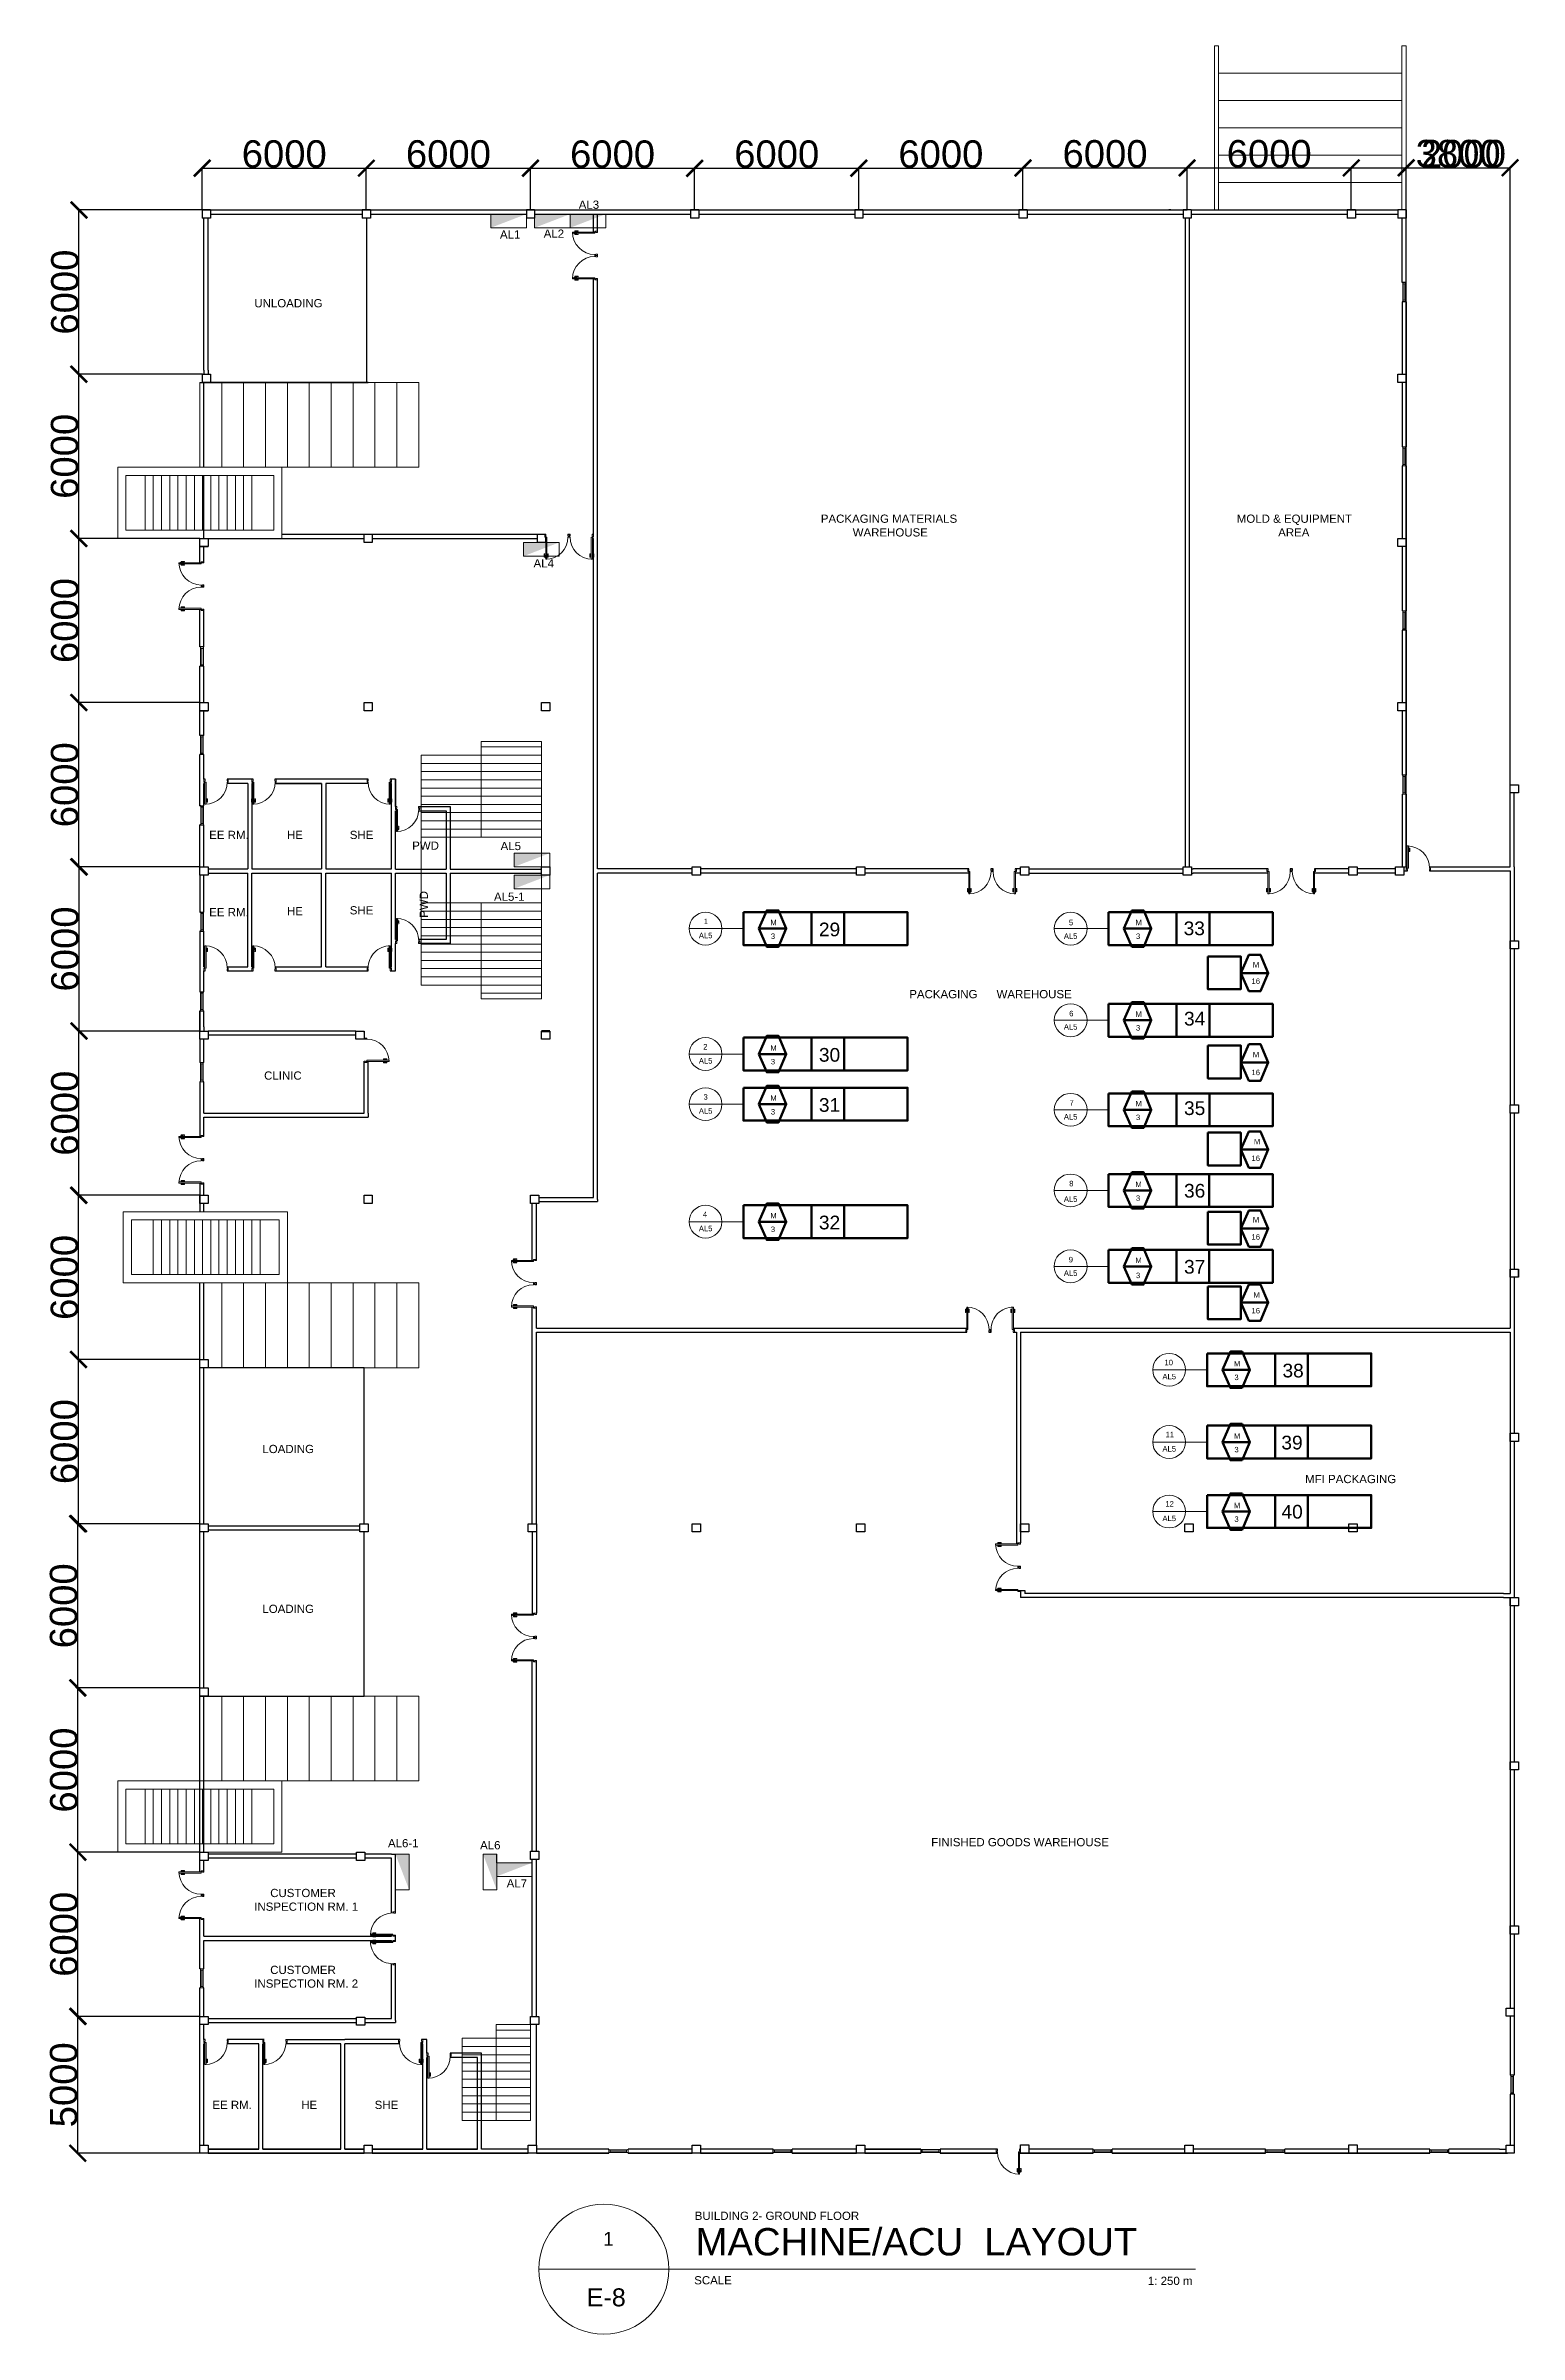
# Model space of a CAD drawing. Header units: millimetres. Extents: x 3339 to 2017737, y 4955 to 2748989.
# Drawn here: x 1099717 to 1153572, y 1506037 to 1589651 of the extents above; entities that cross this region are included whole.
import ezdxf

# ---------------------------------------------------------------- set-up
doc = ezdxf.new("R2010")
doc.units = ezdxf.units.MM
doc.header["$LTSCALE"] = 30
for name, color, linetype, lineweight in [('A-DETL-GENF', 92, 'Continuous', 13), ('A-DOOR', 31, 'Continuous', 13), ('A-GLAZ', 151, 'Continuous', 13), ('LIGHTING LAYOUT', 8, 'Continuous', 30), ('MACH BLOCK', 41, 'Continuous', 5), ('MACH BLOCK2', 28, 'Continuous', 60), ('PANNEL', 255, 'Continuous', 5), ('PANNEL H.', 250, 'Continuous', 5), ('POWER_BLOCK', 250, 'Continuous', 53), ('STAIR', 1, 'Continuous', 5), ('T-WAL', 4, 'Continuous', 5), ('TEXT MACHLAYOUT', 255, 'Continuous', 5)]:
    doc.layers.add(name, color=color, linetype=linetype, lineweight=lineweight)
doc.layers.add('MACHINE LAYOUT', color=8, linetype='Continuous')
doc.layers.add('POSTE', color=50, linetype='Continuous')
doc.styles.get("Standard").update_dxf_attribs({"font": 'arial.ttf'})
doc.dimstyles.new('ISO-25', dxfattribs={"dimtxt": 1000, "dimasz": 600, "dimexe": 1.25, "dimexo": 0.625, "dimtad": 1, "dimtxsty": 'Standard', "dimblk": 'ARCHTICK', "dimcen": 2.5, "dimclrd": 4, "dimadec": 0, "dimazin": 0, "dimtfac": 1, "dimtmove": 0, "dimatfit": 3, "dimfxl": 1, "dimarcsym": 0})

msp = doc.modelspace()

# ---------------------------------------------------------------- texts
at = {"layer": 'TEXT MACHLAYOUT', "attachment_point": 1}
for s, width, gutter_width, heights, insert, char_height in [('AL3', 974.72216, 1500, [0], (1119196.89, 1583994.844), 300), ('AL1', 974.72216, 1500, [0], (1116318.383, 1582906.107), 300), ('AL2', 974.72216, 1500, [0], (1117916.515, 1582937.709), 300), ('UNLOADING', 3881.77139, 1500, [0], (1107340.428, 1580394.557), 300), ('PACKAGING MATERIALS \\P          WAREHOUSE', 5964.3601, 1500, [0], (1128045.826, 1572522.191), 300), ('MOLD & EQUIPMENT\\P             AREA', 5964.3601, 1500, [0], (1143248.646, 1572522.191), 300), ('AL4', 974.72216, 1500, [0], (1117545.822, 1570891.739), 300), ('EE RM.', 2305.01212, 1500, [0], (1105691.82, 1560969.281), 300), ('HE', 2305.01212, 1500, [0], (1108532.477, 1560969.281), 300), ('SHE', 2305.01212, 1500, [0], (1110829.171, 1560969.281), 300), ('PWD', 2305.01212, 1500, [0], (1113110.758, 1560576.95), 300), ('AL5', 974.72216, 1500, [0], (1116341.436, 1560562.987), 300), ('AL5-1', 974.72216, 1500, [0], (1116099.493, 1558711.184), 300), ('EE RM.', 2305.01212, 1500, [0], (1105691.82, 1558149.253), 300), ('HE', 2305.01212, 1500, [0], (1108532.477, 1558185.737), 300), ('SHE', 2305.01212, 1500, [0], (1110829.171, 1558213.219), 300), ('1 ', 791.755, 1000, [0], (1123768.107, 1557758.583), 200), ('AL5', 513.73416, 1000, [0], (1123587.62, 1557244.683), 200), ('M ', 794.47165, 1000, [0], (1126200.344, 1557716.834), 200), ('3', 317.79248, 1000, [0], (1126218.529, 1557216.13), 200), ('29 ', 1598.63185, 2500, [0], (1127975.168, 1557614.096), 500), ('AL5', 513.73416, 1000, [0], (1136927.559, 1557218.834), 200), ('5', 380.09933, 1500, [0], (1137112.387, 1557716.435), 200), ('M ', 794.47165, 1000, [0], (1139546.053, 1557716.834), 200), ('3', 317.79248, 1000, [0], (1139564.238, 1557216.13), 200), ('33', 1598.63185, 2500, [0], (1141306.054, 1557654.56), 500), ('M ', 794.47165, 1000, [0], (1143834.645, 1556170.407), 200), ('16\\P ', 794.47165, 1000, [0], (1143787.654, 1555573.504), 200), ('PACKAGING      WAREHOUSE', 8167.63992, 1500, [0], (1131278.519, 1555150.713), 300), ('6', 380.09933, 1500, [0], (1137123.321, 1554391.506), 200), ('AL5', 513.73416, 1000, [0], (1136927.559, 1553903.291), 200), ('M ', 794.47165, 1000, [0], (1139546.053, 1554369.555), 200), ('3', 317.79248, 1000, [0], (1139564.238, 1553868.851), 200), ('34 ', 1598.63185, 2500, [0], (1141320.877, 1554354.781), 500), ('2 ', 791.755, 1000, [0], (1123745.219, 1553176.639), 200), ('M ', 794.47165, 1000, [0], (1126200.344, 1553134.89), 200), ('30 ', 1598.63185, 2500, [0], (1127975.168, 1553032.153), 500), ('M ', 794.47165, 1000, [0], (1143834.645, 1552889.458), 200), ('CLINIC', 2305.01212, 1500, [0], (1107698.093, 1552176.1), 300), ('AL5', 513.73416, 1000, [0], (1123587.62, 1552662.739), 200), ('3', 317.79248, 1000, [0], (1126218.529, 1552634.186), 200), ('16\\P ', 794.47165, 1000, [0], (1143787.654, 1552240.639), 200), ('3 ', 791.755, 1000, [0], (1123756.721, 1551345.518), 200), ('M ', 794.47165, 1000, [0], (1126200.344, 1551303.769), 200), ('31 ', 1598.63185, 2500, [0], (1127975.168, 1551201.031), 500), ('7', 380.09933, 1500, [0], (1137134.202, 1551123.977), 200), ('M ', 794.47165, 1000, [0], (1139546.053, 1551099.174), 200), ('35 ', 1598.63185, 2500, [0], (1141320.877, 1551083.947), 500), ('AL5', 513.73416, 1000, [0], (1123587.62, 1550831.618), 200), ('3', 317.79248, 1000, [0], (1126218.529, 1550803.065), 200), ('AL5', 513.73416, 1000, [0], (1136927.559, 1550619.718), 200), ('3', 317.79248, 1000, [0], (1139564.238, 1550598.471), 200), ('M ', 794.47165, 1000, [0], (1143873.818, 1549713.735), 200), ('16\\P ', 794.47165, 1000, [0], (1143787.654, 1549102.72), 200), ('8', 380.09933, 1500, [0], (1137122.965, 1548179.232), 200), ('M ', 794.47165, 1000, [0], (1139543.122, 1548151.503), 200), ('36 ', 1598.63185, 2500, [0], (1141320.877, 1548067.462), 500), ('4 ', 791.755, 1000, [0], (1123734.055, 1547050.906), 200), ('M ', 794.47165, 1000, [0], (1126200.344, 1547009.156), 200), ('32 ', 1598.63185, 2500, [0], (1127975.168, 1546906.419), 500), ('AL5', 513.73416, 1000, [0], (1136927.559, 1547609.602), 200), ('3', 317.79248, 1000, [0], (1139561.306, 1547650.799), 200), ('AL5', 513.73416, 1000, [0], (1123587.62, 1546537.006), 200), ('3', 317.79248, 1000, [0], (1126218.529, 1546508.453), 200), ('16\\P ', 794.47165, 1000, [0], (1143787.654, 1546230.967), 200), ('M ', 794.47165, 1000, [0], (1143834.645, 1546854.732), 200), ('9', 380.09933, 1500, [0], (1137106.214, 1545399.851), 200), ('M ', 794.47165, 1000, [0], (1139543.122, 1545377.404), 200), ('37 ', 1598.63185, 2500, [0], (1141320.877, 1545288.394), 500), ('AL5', 513.73416, 1000, [0], (1136927.559, 1544905.253), 200), ('3', 317.79248, 1000, [0], (1139564.238, 1544824.469), 200), ('16\\P ', 794.47165, 1000, [0], (1143787.654, 1543535.721), 200), ('M ', 794.47165, 1000, [0], (1143857.671, 1544110.136), 200), ('AL5', 513.73416, 1000, [0], (1140530.957, 1541127.264), 200), ('10 ', 791.755, 1000, [0], (1140607.523, 1541641.163), 200), ('M ', 794.47165, 1000, [0], (1143143.681, 1541599.414), 200), ('3', 317.79248, 1000, [0], (1143161.866, 1541098.711), 200), ('38 ', 1598.63185, 2500, [0], (1144918.505, 1541496.677), 500), ('LOADING', 3881.77139, 1500, [0], (1107635.461, 1538531.737), 300), ('11', 791.755, 1000, [0], (1140646.114, 1539008.779), 200), ('M ', 794.47165, 1000, [0], (1143143.681, 1538959.616), 200), ('39', 1394.55181, 2500, [0], (1144878.255, 1538865.952), 500), ('AL5', 513.73416, 1000, [0], (1140530.957, 1538487.465), 200), ('3', 317.79248, 1000, [0], (1143161.866, 1538458.912), 200), ('MFI PACKAGING', 4382.84551, 1500, [0], (1145746.312, 1537433.86), 300), ('12 ', 791.755, 1000, [0], (1140636.421, 1536475.565), 200), ('M ', 794.47165, 1000, [0], (1143143.681, 1536418.932), 200), ('40 ', 2484.37059, 2500, [0], (1144882.262, 1536339.533), 500), ('AL5', 513.73416, 1000, [0], (1140530.957, 1535946.782), 200), ('3', 317.79248, 1000, [0], (1143161.866, 1535918.229), 200), ('LOADING', 3881.77139, 1500, [0], (1107635.461, 1532691.162), 300), ('AL6-1', 974.72216, 1500, [0], (1112225.146, 1524128.848), 300), ('AL6', 974.72216, 1500, [0], (1115592.029, 1524054.951), 300), ('FINISHED GOODS WAREHOUSE', 10910.64496, 1500, [0], (1132078.099, 1524166.43), 300), ('AL7', 974.72216, 1500, [0], (1116563.246, 1522660.116), 300), ('     CUSTOMER\\PINSPECTION RM. 1', 3881.77139, 1500, [0], (1107338.539, 1522309.325), 300), ('     CUSTOMER\\PINSPECTION RM. 2', 3881.77139, 1500, [0], (1107338.539, 1519499.374), 300), ('EE RM.', 2305.01212, 1500, [0], (1105806.674, 1514567.819), 300), ('HE', 2305.01212, 1500, [0], (1109056.294, 1514567.819), 300), ('SHE', 2305.01212, 1500, [0], (1111738.771, 1514567.819), 300), ('BUILDING 2- GROUND FLOOR', 6435.95403, 1500, [0], (1123438.449, 1510515.442), 300), ('1', 1400.8081, 1500, [0], (1120085.826, 1509771.924), 500), ('MACHINE/ACU  LAYOUT', 16825.21801, 5000, [4506.123], (1123467.856, 1509916.53), 1000), ('MACHINE LAYOUT', 30202.45793, 12.5, [0], (1116500.266, 1508352.298), 2.5), ('E-8', 1798.17061, 1500, [0], (1119487.603, 1507714.062), 657.1721), ('SCALE', 1330.3095, 1500, [0], (1123418.352, 1508159.535), 300), ('\\pxi-3,l4,t4;1: 250 m', 2484.06518, 1500, [0], (1139699.393, 1508138.055), 300)]:
    msp.add_mtext_dynamic_manual_height_columns(s, width=width, gutter_width=gutter_width, heights=heights, dxfattribs=dict(at, insert=insert, char_height=char_height))
at = {"layer": 'TEXT MACHLAYOUT', "insert": (1113383.57, 1557789.584), "char_height": 300, "attachment_point": 1, "rotation": 90}
msp.add_mtext_dynamic_manual_height_columns('PWD', width=2305.01212, gutter_width=1500, heights=[0], dxfattribs=at)

# ---------------------------------------------------------------- blocks, each defined once
blk = doc.blocks.new('POSTE')
for p, q in [((300, 300), (0, 300)), ((300, 0), (300, 300)), ((300, 0), (300, 0))]:
    blk.add_line(p, q)
blk.add_lwpolyline([(300, 0), (0, 0), (0, 300)])
blk = doc.blocks.new('Poste 2')
at = {"layer": 'POSTE'}
blk.add_lwpolyline([(-300, 0), (0, 0), (0, -300), (-300, -300)], close=True, dxfattribs=at)
blk = doc.blocks.new('Poste 3')
at = {"layer": 'POSTE'}
blk.add_lwpolyline([(0, 0), (300, 0), (300, -300), (0, -300)], close=True, dxfattribs=at)
blk = doc.blocks.new('POSTE bot left')
at = {"layer": 'POSTE'}
blk.add_lwpolyline([(0, 300), (300, 300), (300, 0), (0, 0)], close=True, dxfattribs=at)
blk = doc.blocks.new('POSTE.COM')
at = {"layer": 'POSTE'}
blk.add_lwpolyline([(-300, 300), (0, 300), (0, 0), (-300, 0)], close=True, dxfattribs=at)
blk = doc.blocks.new('D4')
at = {"layer": 'A-DETL-GENF'}
for p, q in [((-1072, -29), (-1072, -112)), ((-1052, -29), (-1072, -29)), ((-1060, -41), (-1072, -30)), ((-1072, -112), (-1060, -112)), ((-1059, -112), (-1072, -112)), ((-1072, -112), (-1072, -150)), ((-1072, -150), (-1059, -150)), ((-1060, -112), (-1060, -41)), ((-1060, -41), (-1052, -41)), ((-1059, -150), (-1059, -112)), ((-1059, -115), (-1059, -147)), ((-1027, -115), (-1059, -115)), ((-1059, -147), (-1027, -147)), ((-1052, -41), (-1052, -29)), ((-1021, -74), (-1027, -80)), ((-1027, -80), (-1027, -182)), ((-1027, -147), (-1027, -115)), ((-1027, -182), (-1021, -188)), ((-1021, -188), (-1021, -74)), ((-974, -80), (-981, -74)), ((-981, -74), (-981, -188)), ((-981, -188), (-974, -182)), ((-974, -182), (-974, -80)), ((-943, -115), (-974, -115)), ((-974, -115), (-974, -147)), ((-974, -147), (-943, -147)), ((-930, -29), (-949, -29)), ((-949, -29), (-949, -41)), ((-949, -41), (-941, -41)), ((-943, -112), (-943, -150)), ((-930, -112), (-943, -112)), ((-943, -147), (-943, -115)), ((-943, -150), (-930, -150)), ((-941, -41), (-930, -30)), ((-941, -41), (-941, -112)), ((-941, -112), (-930, -112)), ((-930, -112), (-930, -29)), ((-930, -150), (-930, -112))]:
    blk.add_line(p, q, dxfattribs=at)
at = {"layer": 'A-DOOR', "lineweight": 18}
for p, q in [((-1059, 683), (-1024, 683)), ((-1014, 683), (-1059, 683)), ((-1059, 683), (-1059, 583)), ((-1059, 583), (-1024, 583)), ((-1024, 583), (-1024, 626)), ((-1024, 626), (-1014, 626)), ((-981, 583), (-1021, 583)), ((-1021, 583), (-1021, -231)), ((-1014, 626), (-1014, 683)), ((-981, -231), (-981, 583)), ((-169, 683), (-214, 683)), ((-214, 683), (-214, 626)), ((-214, 626), (-204, 626)), ((-204, 683), (-169, 683)), ((-204, 626), (-204, 583)), ((-204, 583), (-169, 583)), ((-169, 583), (-169, 683)), ((-1021, -231), (-981, -231))]:
    blk.add_line(p, q, dxfattribs=at)
at = {"layer": 'A-DOOR'}
blk.add_arc((-1021, 583), 814, 270, 0, dxfattribs=at)
blk = doc.blocks.new('DOOR')
at = {"layer": 'A-DOOR', "xscale": -1}
blk.add_blockref('D4', (-1059, -683), dxfattribs=at)
blk = doc.blocks.new('S2')
at = {"layer": 'STAIR'}
for p, q in [((0, 0), (-1250, 0)), ((-1250, 0), (-1250, -500)), ((0, -3500), (0, 0)), ((-2500, -500), (-2500, -3500)), ((-1250, -500), (-2500, -500)), ((-1250, -800), (-2500, -800)), ((-1250, -500), (-1250, -200)), ((-1250, -200), (0, -200)), ((-1250, -3500), (-1250, -500)), ((-1250, -800), (-1250, -500)), ((-1250, -500), (0, -500)), ((-1250, -1100), (-1250, -800)), ((-1250, -800), (0, -800)), ((0, -800), (-1250, -800)), ((-1250, -1100), (-2500, -1100)), ((-1250, -1400), (-2500, -1400)), ((-1250, -1400), (-1250, -1100)), ((-1250, -1100), (0, -1100)), ((0, -1100), (-1250, -1100)), ((-1250, -1700), (-1250, -1400)), ((-1250, -1400), (0, -1400)), ((0, -1400), (-1250, -1400)), ((-1250, -1700), (-2500, -1700)), ((-1250, -2000), (-2500, -2000)), ((-1250, -2300), (-2500, -2300)), ((-1250, -2000), (-1250, -1700)), ((-1250, -1700), (0, -1700)), ((0, -1700), (-1250, -1700)), ((-1250, -2300), (-1250, -2000)), ((-1250, -2000), (0, -2000)), ((0, -2000), (-1250, -2000)), ((-1250, -2600), (-1250, -2300)), ((-1250, -2300), (0, -2300)), ((0, -2300), (-1250, -2300)), ((-1250, -2600), (-2500, -2600)), ((-1250, -2900), (-2500, -2900)), ((-1250, -3200), (-2500, -3200)), ((-1250, -2900), (-1250, -2600)), ((-1250, -2600), (0, -2600)), ((0, -2600), (-1250, -2600)), ((-1250, -3200), (-1250, -2900)), ((-1250, -2900), (0, -2900)), ((0, -2900), (-1250, -2900)), ((-1250, -3500), (-1250, -3200)), ((-1250, -3200), (0, -3200)), ((-2500, -3500), (-1250, -3500)), ((-1250, -3500), (0, -3500))]:
    blk.add_line(p, q, dxfattribs=at)
blk = doc.blocks.new('W1')
at = {"layer": 'A-GLAZ'}
for p, q in [((100, 650), (0, 650)), ((100, 50), (0, 50)), ((100, 0), (0, 0)), ((50, 50), (50, 650))]:
    blk.add_line(p, q, dxfattribs=at)
blk.add_lwpolyline([(100, 0), (100, 700), (0, 700), (0, 0)], dxfattribs=at)
blk = doc.blocks.new('D2')
at = {"layer": 'T-WAL', "xscale": -1, "rotation": 270}
blk.add_blockref('DOOR', (0, 0), dxfattribs=at)
at = {"layer": 'T-WAL', "rotation": 270}
blk.add_blockref('DOOR', (0, -1780), dxfattribs=at)
blk = doc.blocks.new('SS2')
at = {"layer": 'STAIR'}
for p, q in [((-2600, 0), (-2600, -6000)), ((0, 0), (-2600, 0)), ((0, -6000), (0, 0)), ((-2300, -300), (-2300, -5700)), ((-300, -300), (-2300, -300)), ((-2300, -300), (-2300, -1000)), ((-300, -5700), (-300, -300)), ((-300, -300), (-300, -1000)), ((-2300, -1000), (-2300, -1300)), ((-2300, -1000), (-300, -1000)), ((-2300, -1300), (-2300, -1600)), ((-2300, -1300), (-300, -1300)), ((-2300, -1600), (-2300, -1900)), ((-2300, -1600), (-300, -1600)), ((-300, -1000), (-300, -1300)), ((-300, -1300), (-300, -1600)), ((-300, -1600), (-300, -1900)), ((-2300, -1900), (-2300, -2200)), ((-2300, -1900), (-300, -1900)), ((-2300, -2200), (-2300, -2500)), ((-2300, -2200), (-300, -2200)), ((-2300, -2500), (-2300, -2800)), ((-2300, -2500), (-300, -2500)), ((-300, -1900), (-300, -2200)), ((-300, -2200), (-300, -2500)), ((-300, -2500), (-300, -2800)), ((-2300, -2800), (-2300, -3100)), ((-2300, -2800), (-300, -2800)), ((-2300, -3100), (-2300, -3400)), ((-2300, -3100), (-300, -3100)), ((-300, -2800), (-300, -3100)), ((-300, -3100), (-300, -3400)), ((-2300, -3400), (-2300, -3700)), ((-2300, -3400), (-300, -3400)), ((-2300, -3700), (-2300, -4000)), ((-2300, -3700), (-300, -3700)), ((-2300, -4000), (-2300, -4300)), ((-2300, -4000), (-300, -4000)), ((-300, -3400), (-300, -3700)), ((-300, -3700), (-300, -4000)), ((-300, -4000), (-300, -4300)), ((-2300, -4300), (-2300, -4600)), ((-2300, -4300), (-300, -4300)), ((-2300, -4600), (-2300, -4900)), ((-2300, -4600), (-300, -4600)), ((-2300, -4900), (-2300, -5200)), ((-2300, -4900), (-300, -4900)), ((-2300, -5700), (-2300, -5000)), ((-300, -4300), (-300, -4600)), ((-300, -4600), (-300, -4900)), ((-300, -4900), (-300, -5200)), ((-2300, -5200), (-2300, -5500)), ((-2300, -5700), (-300, -5700)), ((-300, -5200), (-300, -5500)), ((-2600, -6000), (0, -6000))]:
    blk.add_line(p, q, dxfattribs=at)
blk = doc.blocks.new('WW3')
at = {"layer": 'T-WAL'}
blk.add_blockref('SS2', (0, 0), dxfattribs=at)
blk = doc.blocks.new('WE1')
at = {"layer": 'STAIR'}
for p, q in [((-8000, 0), (-8000, -3100)), ((0, 0), (-8000, 0)), ((-8000, 0), (-7200, 0)), ((-7200, 0), (-6400, 0)), ((-7200, 0), (-7200, -3100)), ((-6400, 0), (-5600, 0)), ((-6400, 0), (-6400, -3100)), ((-5600, 0), (-4800, 0)), ((-5600, 0), (-5600, -3100)), ((-4800, 0), (-4000, 0)), ((-4800, 0), (-4800, -3100)), ((-4000, 0), (-3200, 0)), ((-4000, 0), (-4000, -3100)), ((-3200, 0), (-2400, 0)), ((-3200, 0), (-3200, -3100)), ((-2400, 0), (-2400, 0)), ((-2400, 0), (-1600, 0)), ((-2400, -3100), (-2400, 0)), ((-1600, 0), (-800, 0)), ((-1600, 0), (-1600, -3100)), ((-800, 0), (-800, -3100)), ((0, -3100), (0, 0)), ((-8000, -3100), (0, -3100)), ((-8000, -3100), (-7200, -3100)), ((-7200, -3100), (-6400, -3100)), ((-6400, -3100), (-5600, -3100)), ((-5600, -3100), (-4800, -3100)), ((-4800, -3100), (-4000, -3100)), ((-4000, -3100), (-3200, -3100)), ((-3200, -3100), (-2400, -3100)), ((-2400, -3100), (-1600, -3100)), ((-1600, -3100), (-800, -3100))]:
    blk.add_line(p, q, dxfattribs=at)
blk = doc.blocks.new('WEE')
at = {"layer": 'STAIR'}
blk.add_blockref('WE1', (8000, 0), dxfattribs=at)
at = {"layer": 'STAIR', "rotation": 89.99999999999999}
blk.add_blockref('WW3', (-3000, -3100), dxfattribs=at)
blk = doc.blocks.new('WEEW')
at = {"layer": 'STAIR'}
blk.add_line((-6000, 0), (-3000, 0), dxfattribs=at)
at = {"layer": 'STAIR', "rotation": 270}
blk.add_blockref('WW3', (0, 0), dxfattribs=at)
blk = doc.blocks.new('DDW')
at = {"layer": 'STAIR'}
blk.add_line((0, 3100), (3000, 3100), dxfattribs=at)
blk.add_blockref('WEEW', (3200, 3100), dxfattribs=at)
at = {"layer": 'STAIR', "xscale": -1, "rotation": 180}
blk.add_blockref('WE1', (8000, 0), dxfattribs=at)
blk = doc.blocks.new('WEWED')
at = {"layer": 'STAIR'}
for p, q in [((-7000, 6000), (-7000, 0)), ((-6850, 6000), (-7000, 6000)), ((-6850, 6000), (-6850, 0)), ((-150, 0), (-150, 6000)), ((-150, 6000), (0, 6000)), ((0, 0), (0, 6000)), ((-6850, 4000), (-6850, 5000)), ((-6850, 5000), (-150, 5000)), ((-6850, 3000), (-6850, 4000)), ((-6850, 4000), (-150, 4000)), ((-6850, 2000), (-6850, 3000)), ((-6850, 3000), (-150, 3000)), ((-6850, 1000), (-6850, 2000)), ((-6850, 2000), (-150, 2000)), ((-6850, 0), (-6850, 1000)), ((-6850, 1000), (-150, 1000)), ((-6850, 0), (-7000, 0)), ((-150, 0), (0, 0))]:
    blk.add_line(p, q, dxfattribs=at)
blk = doc.blocks.new('_ArchTick')
at = {"color": 0, "linetype": 'ByBlock', "const_width": 0.15}
blk.add_lwpolyline([(-0.5, -0.5), (0.5, 0.5)], dxfattribs=at)
blk = doc.blocks.new('*D169')
at = {"layer": 'Defpoints', "color": 0, "transparency": 16777216}
for p in [(1111434, 1585180), (1105434, 1583651), (1111434, 1583651)]:
    blk.add_point(p, dxfattribs=at)
at = {"layer": 'MACHINE LAYOUT', "color": 0, "lineweight": -2, "transparency": 16777216}
for p, q in [((1105434, 1583652), (1105434, 1585182)), ((1111434, 1583652), (1111434, 1585182))]:
    blk.add_line(p, q, dxfattribs=at)
at = {"layer": 'MACHINE LAYOUT', "color": 4, "lineweight": -2, "transparency": 16777216}
blk.add_line((1105434, 1585180), (1111434, 1585180), dxfattribs=at)
at = {"layer": 'MACHINE LAYOUT', "color": 4, "lineweight": -2, "transparency": 16777216, "xscale": 600, "yscale": 600, "zscale": 600, "rotation": 180}
blk.add_blockref('_ArchTick', (1105434, 1585180), dxfattribs=at)
at = {"layer": 'MACHINE LAYOUT', "color": 4, "lineweight": -2, "transparency": 16777216, "xscale": 600, "yscale": 600, "zscale": 600}
blk.add_blockref('_ArchTick', (1111434, 1585180), dxfattribs=at)
at = {"layer": 'MACHINE LAYOUT', "color": 0, "transparency": 16777216, "insert": (1108434, 1585691), "char_height": 1000, "attachment_point": 5}
blk.add_mtext('6000', dxfattribs=at)
blk = doc.blocks.new('*D170')
at = {"layer": 'Defpoints', "color": 0, "transparency": 16777216}
for p in [(1117434, 1585182), (1111434, 1583651), (1117434, 1583651)]:
    blk.add_point(p, dxfattribs=at)
at = {"layer": 'MACHINE LAYOUT', "color": 0, "lineweight": -2, "transparency": 16777216}
for p, q in [((1111434, 1583652), (1111434, 1585183)), ((1117434, 1583652), (1117434, 1585183))]:
    blk.add_line(p, q, dxfattribs=at)
at = {"layer": 'MACHINE LAYOUT', "color": 4, "lineweight": -2, "transparency": 16777216}
blk.add_line((1111434, 1585182), (1117434, 1585182), dxfattribs=at)
at = {"layer": 'MACHINE LAYOUT', "color": 4, "lineweight": -2, "transparency": 16777216, "xscale": 600, "yscale": 600, "zscale": 600, "rotation": 180}
blk.add_blockref('_ArchTick', (1111434, 1585182), dxfattribs=at)
at = {"layer": 'MACHINE LAYOUT', "color": 4, "lineweight": -2, "transparency": 16777216, "xscale": 600, "yscale": 600, "zscale": 600}
blk.add_blockref('_ArchTick', (1117434, 1585182), dxfattribs=at)
at = {"layer": 'MACHINE LAYOUT', "color": 0, "transparency": 16777216, "insert": (1114434, 1585693), "char_height": 1000, "attachment_point": 5}
blk.add_mtext('6000', dxfattribs=at)
blk = doc.blocks.new('*D171')
at = {"layer": 'Defpoints', "color": 0, "transparency": 16777216}
for p in [(1123434, 1585175), (1117434, 1583651), (1123434, 1583651)]:
    blk.add_point(p, dxfattribs=at)
at = {"layer": 'MACHINE LAYOUT', "color": 0, "lineweight": -2, "transparency": 16777216}
for p, q in [((1117434, 1583652), (1117434, 1585176)), ((1123434, 1583652), (1123434, 1585176))]:
    blk.add_line(p, q, dxfattribs=at)
at = {"layer": 'MACHINE LAYOUT', "color": 4, "lineweight": -2, "transparency": 16777216}
blk.add_line((1117434, 1585175), (1123434, 1585175), dxfattribs=at)
at = {"layer": 'MACHINE LAYOUT', "color": 4, "lineweight": -2, "transparency": 16777216, "xscale": 600, "yscale": 600, "zscale": 600, "rotation": 180}
blk.add_blockref('_ArchTick', (1117434, 1585175), dxfattribs=at)
at = {"layer": 'MACHINE LAYOUT', "color": 4, "lineweight": -2, "transparency": 16777216, "xscale": 600, "yscale": 600, "zscale": 600}
blk.add_blockref('_ArchTick', (1123434, 1585175), dxfattribs=at)
at = {"layer": 'MACHINE LAYOUT', "color": 0, "transparency": 16777216, "insert": (1120434, 1585686), "char_height": 1000, "attachment_point": 5}
blk.add_mtext('6000', dxfattribs=at)
blk = doc.blocks.new('*D172')
at = {"layer": 'Defpoints', "color": 0, "transparency": 16777216}
for p in [(1129434, 1585175), (1123434, 1583651), (1129434, 1583651)]:
    blk.add_point(p, dxfattribs=at)
at = {"layer": 'MACHINE LAYOUT', "color": 0, "lineweight": -2, "transparency": 16777216}
for p, q in [((1123434, 1583652), (1123434, 1585177)), ((1129434, 1583652), (1129434, 1585177))]:
    blk.add_line(p, q, dxfattribs=at)
at = {"layer": 'MACHINE LAYOUT', "color": 4, "lineweight": -2, "transparency": 16777216}
blk.add_line((1123434, 1585175), (1129434, 1585175), dxfattribs=at)
at = {"layer": 'MACHINE LAYOUT', "color": 4, "lineweight": -2, "transparency": 16777216, "xscale": 600, "yscale": 600, "zscale": 600, "rotation": 180}
blk.add_blockref('_ArchTick', (1123434, 1585175), dxfattribs=at)
at = {"layer": 'MACHINE LAYOUT', "color": 4, "lineweight": -2, "transparency": 16777216, "xscale": 600, "yscale": 600, "zscale": 600}
blk.add_blockref('_ArchTick', (1129434, 1585175), dxfattribs=at)
at = {"layer": 'MACHINE LAYOUT', "color": 0, "transparency": 16777216, "insert": (1126434, 1585687), "char_height": 1000, "attachment_point": 5}
blk.add_mtext('6000', dxfattribs=at)
blk = doc.blocks.new('*D173')
at = {"layer": 'Defpoints', "color": 0, "transparency": 16777216}
for p in [(1135434, 1585178), (1129434, 1583651), (1135434, 1583651)]:
    blk.add_point(p, dxfattribs=at)
at = {"layer": 'MACHINE LAYOUT', "color": 0, "lineweight": -2, "transparency": 16777216}
for p, q in [((1129434, 1583652), (1129434, 1585179)), ((1135434, 1583652), (1135434, 1585179))]:
    blk.add_line(p, q, dxfattribs=at)
at = {"layer": 'MACHINE LAYOUT', "color": 4, "lineweight": -2, "transparency": 16777216}
blk.add_line((1129434, 1585178), (1135434, 1585178), dxfattribs=at)
at = {"layer": 'MACHINE LAYOUT', "color": 4, "lineweight": -2, "transparency": 16777216, "xscale": 600, "yscale": 600, "zscale": 600, "rotation": 180}
blk.add_blockref('_ArchTick', (1129434, 1585178), dxfattribs=at)
at = {"layer": 'MACHINE LAYOUT', "color": 4, "lineweight": -2, "transparency": 16777216, "xscale": 600, "yscale": 600, "zscale": 600}
blk.add_blockref('_ArchTick', (1135434, 1585178), dxfattribs=at)
at = {"layer": 'MACHINE LAYOUT', "color": 0, "transparency": 16777216, "insert": (1132434, 1585689), "char_height": 1000, "attachment_point": 5}
blk.add_mtext('6000', dxfattribs=at)
blk = doc.blocks.new('*D174')
at = {"layer": 'Defpoints', "color": 0, "transparency": 16777216}
for p in [(1141434, 1585187), (1135434, 1583651), (1141434, 1583651)]:
    blk.add_point(p, dxfattribs=at)
at = {"layer": 'MACHINE LAYOUT', "color": 0, "lineweight": -2, "transparency": 16777216}
for p, q in [((1135434, 1583652), (1135434, 1585188)), ((1141434, 1583652), (1141434, 1585188))]:
    blk.add_line(p, q, dxfattribs=at)
at = {"layer": 'MACHINE LAYOUT', "color": 4, "lineweight": -2, "transparency": 16777216}
blk.add_line((1135434, 1585187), (1141434, 1585187), dxfattribs=at)
at = {"layer": 'MACHINE LAYOUT', "color": 4, "lineweight": -2, "transparency": 16777216, "xscale": 600, "yscale": 600, "zscale": 600, "rotation": 180}
blk.add_blockref('_ArchTick', (1135434, 1585187), dxfattribs=at)
at = {"layer": 'MACHINE LAYOUT', "color": 4, "lineweight": -2, "transparency": 16777216, "xscale": 600, "yscale": 600, "zscale": 600}
blk.add_blockref('_ArchTick', (1141434, 1585187), dxfattribs=at)
at = {"layer": 'MACHINE LAYOUT', "color": 0, "transparency": 16777216, "insert": (1138434, 1585698), "char_height": 1000, "attachment_point": 5}
blk.add_mtext('6000', dxfattribs=at)
blk = doc.blocks.new('*D175')
at = {"layer": 'Defpoints', "color": 0, "transparency": 16777216}
for p in [(1147434, 1585189), (1141434, 1583651), (1147434, 1583651)]:
    blk.add_point(p, dxfattribs=at)
at = {"layer": 'MACHINE LAYOUT', "color": 0, "lineweight": -2, "transparency": 16777216}
for p, q in [((1141434, 1583652), (1141434, 1585190)), ((1147434, 1583652), (1147434, 1585190))]:
    blk.add_line(p, q, dxfattribs=at)
at = {"layer": 'MACHINE LAYOUT', "color": 4, "lineweight": -2, "transparency": 16777216}
blk.add_line((1141434, 1585189), (1147434, 1585189), dxfattribs=at)
at = {"layer": 'MACHINE LAYOUT', "color": 4, "lineweight": -2, "transparency": 16777216, "xscale": 600, "yscale": 600, "zscale": 600, "rotation": 180}
blk.add_blockref('_ArchTick', (1141434, 1585189), dxfattribs=at)
at = {"layer": 'MACHINE LAYOUT', "color": 4, "lineweight": -2, "transparency": 16777216, "xscale": 600, "yscale": 600, "zscale": 600}
blk.add_blockref('_ArchTick', (1147434, 1585189), dxfattribs=at)
at = {"layer": 'MACHINE LAYOUT', "color": 0, "transparency": 16777216, "insert": (1144434, 1585700), "char_height": 1000, "attachment_point": 5}
blk.add_mtext('6000', dxfattribs=at)
blk = doc.blocks.new('*D176')
at = {"layer": 'Defpoints', "color": 0, "transparency": 16777216}
for p in [(1100887, 1517651), (1105349, 1517651), (1105349, 1512651)]:
    blk.add_point(p, dxfattribs=at)
at = {"layer": 'MACHINE LAYOUT', "color": 0, "lineweight": -2, "transparency": 16777216}
for p, q in [((1105348, 1517651), (1100885, 1517651)), ((1105348, 1512651), (1100885, 1512651))]:
    blk.add_line(p, q, dxfattribs=at)
at = {"layer": 'MACHINE LAYOUT', "color": 4, "lineweight": -2, "transparency": 16777216}
blk.add_line((1100887, 1512651), (1100887, 1517651), dxfattribs=at)
at = {"layer": 'MACHINE LAYOUT', "color": 4, "lineweight": -2, "transparency": 16777216, "xscale": 600, "yscale": 600, "zscale": 600}
for p, rotation in [((1100887, 1517651), 90), ((1100887, 1512651), 270)]:
    blk.add_blockref('_ArchTick', p, dxfattribs=dict(at, rotation=rotation))
at = {"layer": 'MACHINE LAYOUT', "color": 0, "transparency": 16777216, "insert": (1100375, 1515151), "char_height": 1000, "attachment_point": 5, "rotation": 90}
blk.add_mtext('5000', dxfattribs=at)
blk = doc.blocks.new('*D177')
at = {"layer": 'Defpoints', "color": 0, "transparency": 16777216}
for p in [(1100895, 1523651), (1105349, 1523651), (1105349, 1517651)]:
    blk.add_point(p, dxfattribs=at)
at = {"layer": 'MACHINE LAYOUT', "color": 0, "lineweight": -2, "transparency": 16777216}
for p, q in [((1105348, 1523651), (1100894, 1523651)), ((1105348, 1517651), (1100894, 1517651))]:
    blk.add_line(p, q, dxfattribs=at)
at = {"layer": 'MACHINE LAYOUT', "color": 4, "lineweight": -2, "transparency": 16777216}
blk.add_line((1100895, 1517651), (1100895, 1523651), dxfattribs=at)
at = {"layer": 'MACHINE LAYOUT', "color": 4, "lineweight": -2, "transparency": 16777216, "xscale": 600, "yscale": 600, "zscale": 600}
for p, rotation in [((1100895, 1523651), 90), ((1100895, 1517651), 270)]:
    blk.add_blockref('_ArchTick', p, dxfattribs=dict(at, rotation=rotation))
at = {"layer": 'MACHINE LAYOUT', "color": 0, "transparency": 16777216, "insert": (1100384, 1520651), "char_height": 1000, "attachment_point": 5, "rotation": 90}
blk.add_mtext('6000', dxfattribs=at)
blk = doc.blocks.new('*D178')
at = {"layer": 'Defpoints', "color": 0, "transparency": 16777216}
for p in [(1100892, 1529651), (1105349, 1529651), (1105349, 1523651)]:
    blk.add_point(p, dxfattribs=at)
at = {"layer": 'MACHINE LAYOUT', "color": 0, "lineweight": -2, "transparency": 16777216}
for p, q in [((1105348, 1529651), (1100891, 1529651)), ((1105348, 1523651), (1100891, 1523651))]:
    blk.add_line(p, q, dxfattribs=at)
at = {"layer": 'MACHINE LAYOUT', "color": 4, "lineweight": -2, "transparency": 16777216}
blk.add_line((1100892, 1523651), (1100892, 1529651), dxfattribs=at)
at = {"layer": 'MACHINE LAYOUT', "color": 4, "lineweight": -2, "transparency": 16777216, "xscale": 600, "yscale": 600, "zscale": 600}
for p, rotation in [((1100892, 1529651), 90), ((1100892, 1523651), 270)]:
    blk.add_blockref('_ArchTick', p, dxfattribs=dict(at, rotation=rotation))
at = {"layer": 'MACHINE LAYOUT', "color": 0, "transparency": 16777216, "insert": (1100381, 1526651), "char_height": 1000, "attachment_point": 5, "rotation": 90}
blk.add_mtext('6000', dxfattribs=at)
blk = doc.blocks.new('*D179')
at = {"layer": 'Defpoints', "color": 0, "transparency": 16777216}
for p in [(1100884, 1535651), (1105349, 1535651), (1105349, 1529651)]:
    blk.add_point(p, dxfattribs=at)
at = {"layer": 'MACHINE LAYOUT', "color": 0, "lineweight": -2, "transparency": 16777216}
for p, q in [((1105348, 1535651), (1100883, 1535651)), ((1105348, 1529651), (1100883, 1529651))]:
    blk.add_line(p, q, dxfattribs=at)
at = {"layer": 'MACHINE LAYOUT', "color": 4, "lineweight": -2, "transparency": 16777216}
blk.add_line((1100884, 1529651), (1100884, 1535651), dxfattribs=at)
at = {"layer": 'MACHINE LAYOUT', "color": 4, "lineweight": -2, "transparency": 16777216, "xscale": 600, "yscale": 600, "zscale": 600}
for p, rotation in [((1100884, 1535651), 90), ((1100884, 1529651), 270)]:
    blk.add_blockref('_ArchTick', p, dxfattribs=dict(at, rotation=rotation))
at = {"layer": 'MACHINE LAYOUT', "color": 0, "transparency": 16777216, "insert": (1100373, 1532651), "char_height": 1000, "attachment_point": 5, "rotation": 90}
blk.add_mtext('6000', dxfattribs=at)
blk = doc.blocks.new('*D180')
at = {"layer": 'Defpoints', "color": 0, "transparency": 16777216}
for p in [(1100919, 1541651), (1105349, 1541651), (1105349, 1535651)]:
    blk.add_point(p, dxfattribs=at)
at = {"layer": 'MACHINE LAYOUT', "color": 0, "lineweight": -2, "transparency": 16777216}
for p, q in [((1105348, 1541651), (1100917, 1541651)), ((1105348, 1535651), (1100917, 1535651))]:
    blk.add_line(p, q, dxfattribs=at)
at = {"layer": 'MACHINE LAYOUT', "color": 4, "lineweight": -2, "transparency": 16777216}
blk.add_line((1100919, 1535651), (1100919, 1541651), dxfattribs=at)
at = {"layer": 'MACHINE LAYOUT', "color": 4, "lineweight": -2, "transparency": 16777216, "xscale": 600, "yscale": 600, "zscale": 600}
for p, rotation in [((1100919, 1541651), 90), ((1100919, 1535651), 270)]:
    blk.add_blockref('_ArchTick', p, dxfattribs=dict(at, rotation=rotation))
at = {"layer": 'MACHINE LAYOUT', "color": 0, "transparency": 16777216, "insert": (1100407, 1538651), "char_height": 1000, "attachment_point": 5, "rotation": 90}
blk.add_mtext('6000', dxfattribs=at)
blk = doc.blocks.new('*D181')
at = {"layer": 'Defpoints', "color": 0, "transparency": 16777216}
for p in [(1100916, 1547651), (1105349, 1547651), (1105349, 1541651)]:
    blk.add_point(p, dxfattribs=at)
at = {"layer": 'MACHINE LAYOUT', "color": 0, "lineweight": -2, "transparency": 16777216}
for p, q in [((1105348, 1547651), (1100914, 1547651)), ((1105348, 1541651), (1100914, 1541651))]:
    blk.add_line(p, q, dxfattribs=at)
at = {"layer": 'MACHINE LAYOUT', "color": 4, "lineweight": -2, "transparency": 16777216}
blk.add_line((1100916, 1541651), (1100916, 1547651), dxfattribs=at)
at = {"layer": 'MACHINE LAYOUT', "color": 4, "lineweight": -2, "transparency": 16777216, "xscale": 600, "yscale": 600, "zscale": 600}
for p, rotation in [((1100916, 1547651), 90), ((1100916, 1541651), 270)]:
    blk.add_blockref('_ArchTick', p, dxfattribs=dict(at, rotation=rotation))
at = {"layer": 'MACHINE LAYOUT', "color": 0, "transparency": 16777216, "insert": (1100404, 1544651), "char_height": 1000, "attachment_point": 5, "rotation": 90}
blk.add_mtext('6000', dxfattribs=at)
blk = doc.blocks.new('*D182')
at = {"layer": 'Defpoints', "color": 0, "transparency": 16777216}
for p in [(1100930, 1553651), (1105349, 1553651), (1105349, 1547651)]:
    blk.add_point(p, dxfattribs=at)
at = {"layer": 'MACHINE LAYOUT', "color": 0, "lineweight": -2, "transparency": 16777216}
for p, q in [((1105348, 1553651), (1100929, 1553651)), ((1105348, 1547651), (1100929, 1547651))]:
    blk.add_line(p, q, dxfattribs=at)
at = {"layer": 'MACHINE LAYOUT', "color": 4, "lineweight": -2, "transparency": 16777216}
blk.add_line((1100930, 1547651), (1100930, 1553651), dxfattribs=at)
at = {"layer": 'MACHINE LAYOUT', "color": 4, "lineweight": -2, "transparency": 16777216, "xscale": 600, "yscale": 600, "zscale": 600}
for p, rotation in [((1100930, 1553651), 90), ((1100930, 1547651), 270)]:
    blk.add_blockref('_ArchTick', p, dxfattribs=dict(at, rotation=rotation))
at = {"layer": 'MACHINE LAYOUT', "color": 0, "transparency": 16777216, "insert": (1100419, 1550651), "char_height": 1000, "attachment_point": 5, "rotation": 90}
blk.add_mtext('6000', dxfattribs=at)
blk = doc.blocks.new('*D183')
at = {"layer": 'Defpoints', "color": 0, "transparency": 16777216}
for p in [(1100937, 1559651), (1105349, 1559651), (1105349, 1553651)]:
    blk.add_point(p, dxfattribs=at)
at = {"layer": 'MACHINE LAYOUT', "color": 0, "lineweight": -2, "transparency": 16777216}
for p, q in [((1105348, 1559651), (1100935, 1559651)), ((1105348, 1553651), (1100935, 1553651))]:
    blk.add_line(p, q, dxfattribs=at)
at = {"layer": 'MACHINE LAYOUT', "color": 4, "lineweight": -2, "transparency": 16777216}
blk.add_line((1100937, 1553651), (1100937, 1559651), dxfattribs=at)
at = {"layer": 'MACHINE LAYOUT', "color": 4, "lineweight": -2, "transparency": 16777216, "xscale": 600, "yscale": 600, "zscale": 600}
for p, rotation in [((1100937, 1559651), 90), ((1100937, 1553651), 270)]:
    blk.add_blockref('_ArchTick', p, dxfattribs=dict(at, rotation=rotation))
at = {"layer": 'MACHINE LAYOUT', "color": 0, "transparency": 16777216, "insert": (1100425, 1556651), "char_height": 1000, "attachment_point": 5, "rotation": 90}
blk.add_mtext('6000', dxfattribs=at)
blk = doc.blocks.new('*D184')
at = {"layer": 'Defpoints', "color": 0, "transparency": 16777216}
for p in [(1100923, 1565651), (1105349, 1565651), (1105349, 1559651)]:
    blk.add_point(p, dxfattribs=at)
at = {"layer": 'MACHINE LAYOUT', "color": 0, "lineweight": -2, "transparency": 16777216}
for p, q in [((1105348, 1565651), (1100922, 1565651)), ((1105348, 1559651), (1100922, 1559651))]:
    blk.add_line(p, q, dxfattribs=at)
at = {"layer": 'MACHINE LAYOUT', "color": 4, "lineweight": -2, "transparency": 16777216}
blk.add_line((1100923, 1559651), (1100923, 1565651), dxfattribs=at)
at = {"layer": 'MACHINE LAYOUT', "color": 4, "lineweight": -2, "transparency": 16777216, "xscale": 600, "yscale": 600, "zscale": 600}
for p, rotation in [((1100923, 1565651), 90), ((1100923, 1559651), 270)]:
    blk.add_blockref('_ArchTick', p, dxfattribs=dict(at, rotation=rotation))
at = {"layer": 'MACHINE LAYOUT', "color": 0, "transparency": 16777216, "insert": (1100412, 1562651), "char_height": 1000, "attachment_point": 5, "rotation": 90}
blk.add_mtext('6000', dxfattribs=at)
blk = doc.blocks.new('*D185')
at = {"layer": 'Defpoints', "color": 0, "transparency": 16777216}
for p in [(1100929, 1571651), (1105349, 1571651), (1105349, 1565651)]:
    blk.add_point(p, dxfattribs=at)
at = {"layer": 'MACHINE LAYOUT', "color": 0, "lineweight": -2, "transparency": 16777216}
for p, q in [((1105348, 1571651), (1100927, 1571651)), ((1105348, 1565651), (1100927, 1565651))]:
    blk.add_line(p, q, dxfattribs=at)
at = {"layer": 'MACHINE LAYOUT', "color": 4, "lineweight": -2, "transparency": 16777216}
blk.add_line((1100929, 1565651), (1100929, 1571651), dxfattribs=at)
at = {"layer": 'MACHINE LAYOUT', "color": 4, "lineweight": -2, "transparency": 16777216, "xscale": 600, "yscale": 600, "zscale": 600}
for p, rotation in [((1100929, 1571651), 90), ((1100929, 1565651), 270)]:
    blk.add_blockref('_ArchTick', p, dxfattribs=dict(at, rotation=rotation))
at = {"layer": 'MACHINE LAYOUT', "color": 0, "transparency": 16777216, "insert": (1100418, 1568651), "char_height": 1000, "attachment_point": 5, "rotation": 90}
blk.add_mtext('6000', dxfattribs=at)
blk = doc.blocks.new('*D186')
at = {"layer": 'Defpoints', "color": 0, "transparency": 16777216}
for p in [(1100922, 1577651), (1105441, 1577651), (1105349, 1571651)]:
    blk.add_point(p, dxfattribs=at)
at = {"layer": 'MACHINE LAYOUT', "color": 0, "lineweight": -2, "transparency": 16777216}
for p, q in [((1105440, 1577651), (1100920, 1577651)), ((1105348, 1571651), (1100920, 1571651))]:
    blk.add_line(p, q, dxfattribs=at)
at = {"layer": 'MACHINE LAYOUT', "color": 4, "lineweight": -2, "transparency": 16777216}
blk.add_line((1100922, 1571651), (1100922, 1577651), dxfattribs=at)
at = {"layer": 'MACHINE LAYOUT', "color": 4, "lineweight": -2, "transparency": 16777216, "xscale": 600, "yscale": 600, "zscale": 600}
for p, rotation in [((1100922, 1577651), 90), ((1100922, 1571651), 270)]:
    blk.add_blockref('_ArchTick', p, dxfattribs=dict(at, rotation=rotation))
at = {"layer": 'MACHINE LAYOUT', "color": 0, "transparency": 16777216, "insert": (1100411, 1574651), "char_height": 1000, "attachment_point": 5, "rotation": 90}
blk.add_mtext('6000', dxfattribs=at)
blk = doc.blocks.new('*D187')
at = {"layer": 'Defpoints', "color": 0, "transparency": 16777216}
for p in [(1100931, 1583651), (1105434, 1583651), (1105441, 1577651)]:
    blk.add_point(p, dxfattribs=at)
at = {"layer": 'MACHINE LAYOUT', "color": 0, "lineweight": -2, "transparency": 16777216}
for p, q in [((1105434, 1583651), (1100929, 1583651)), ((1105440, 1577651), (1100929, 1577651))]:
    blk.add_line(p, q, dxfattribs=at)
at = {"layer": 'MACHINE LAYOUT', "color": 4, "lineweight": -2, "transparency": 16777216}
blk.add_line((1100931, 1577651), (1100931, 1583651), dxfattribs=at)
at = {"layer": 'MACHINE LAYOUT', "color": 4, "lineweight": -2, "transparency": 16777216, "xscale": 600, "yscale": 600, "zscale": 600}
for p, rotation in [((1100931, 1583651), 90), ((1100931, 1577651), 270)]:
    blk.add_blockref('_ArchTick', p, dxfattribs=dict(at, rotation=rotation))
at = {"layer": 'MACHINE LAYOUT', "color": 0, "transparency": 16777216, "insert": (1100419, 1580651), "char_height": 1000, "attachment_point": 5, "rotation": 90}
blk.add_mtext('6000', dxfattribs=at)
blk = doc.blocks.new('*D188')
at = {"layer": 'Defpoints', "color": 0, "transparency": 16777216}
for p in [(1149434, 1585190), (1147434, 1583651), (1149434, 1583651)]:
    blk.add_point(p, dxfattribs=at)
at = {"layer": 'MACHINE LAYOUT', "color": 0, "lineweight": -2, "transparency": 16777216}
for p, q in [((1147434, 1583652), (1147434, 1585191)), ((1149434, 1583652), (1149434, 1585191))]:
    blk.add_line(p, q, dxfattribs=at)
at = {"layer": 'MACHINE LAYOUT', "color": 4, "lineweight": -2, "transparency": 16777216}
for p, q in [((1147434, 1585190), (1149434, 1585190)), ((1149434, 1585190), (1153036, 1585190))]:
    blk.add_line(p, q, dxfattribs=at)
at = {"layer": 'MACHINE LAYOUT', "color": 4, "lineweight": -2, "transparency": 16777216, "xscale": 600, "yscale": 600, "zscale": 600, "rotation": 180}
blk.add_blockref('_ArchTick', (1147434, 1585190), dxfattribs=at)
at = {"layer": 'MACHINE LAYOUT', "color": 4, "lineweight": -2, "transparency": 16777216, "xscale": 600, "yscale": 600, "zscale": 600}
blk.add_blockref('_ArchTick', (1149434, 1585190), dxfattribs=at)
at = {"layer": 'MACHINE LAYOUT', "color": 0, "transparency": 16777216, "insert": (1151535, 1585701), "char_height": 1000, "attachment_point": 5}
blk.add_mtext('2000', dxfattribs=at)
blk = doc.blocks.new('*D189')
at = {"layer": 'Defpoints', "color": 0, "transparency": 16777216}
for p in [(1153240, 1585194), (1149440, 1559651), (1153240, 1559651)]:
    blk.add_point(p, dxfattribs=at)
at = {"layer": 'MACHINE LAYOUT', "color": 0, "lineweight": -2, "transparency": 16777216}
for p, q in [((1149440, 1559652), (1149440, 1585195)), ((1153240, 1559652), (1153240, 1585195))]:
    blk.add_line(p, q, dxfattribs=at)
at = {"layer": 'MACHINE LAYOUT', "color": 4, "lineweight": -2, "transparency": 16777216}
blk.add_line((1149440, 1585194), (1153240, 1585194), dxfattribs=at)
at = {"layer": 'MACHINE LAYOUT', "color": 4, "lineweight": -2, "transparency": 16777216, "xscale": 600, "yscale": 600, "zscale": 600, "rotation": 180}
blk.add_blockref('_ArchTick', (1149440, 1585194), dxfattribs=at)
at = {"layer": 'MACHINE LAYOUT', "color": 4, "lineweight": -2, "transparency": 16777216, "xscale": 600, "yscale": 600, "zscale": 600}
blk.add_blockref('_ArchTick', (1153240, 1585194), dxfattribs=at)
at = {"layer": 'MACHINE LAYOUT', "color": 0, "transparency": 16777216, "insert": (1151340, 1585706), "char_height": 1000, "attachment_point": 5}
blk.add_mtext('3800', dxfattribs=at)
blk = doc.blocks.new('MC')
at = {"layer": 'MACH BLOCK'}
blk.add_line((0, 0), (1986, 0), dxfattribs=at)
blk.add_circle((600, 0), 600, dxfattribs=at)
blk = doc.blocks.new('MCB')
at = {"layer": 'MACH BLOCK2'}
blk.add_line((2547, 0), (3547, 0), dxfattribs=at)
for points in [[(1986, 600), (7986, 600), (7986, -600), (1986, -600)], [(2547, 0), (2840, 664), (3268, 664), (3547, 0), (3268, -664), (2840, -664)], [(4470, 600), (5670, 600), (5670, -600), (4470, -600)]]:
    blk.add_lwpolyline(points, close=True, dxfattribs=at)
at = {"layer": 'MACH BLOCK'}
blk.add_blockref('MC', (0, 0), dxfattribs=at)
blk = doc.blocks.new('P')
at = {"layer": 'PANNEL H.'}
h = blk.add_hatch(color=256, dxfattribs=at)
h.dxf.hatch_style = 1
h.paths.add_polyline_path([(1300, 0), (0, 0), (0, -500)])
at = {"layer": 'PANNEL'}
blk.add_lwpolyline([(0, 0), (1300, 0), (1300, -500), (0, -500)], close=True, dxfattribs=at)
blk = doc.blocks.new('S')
at = {"layer": 'STAIR'}
for p, q in [((0, 0), (-2200, 0)), ((-2200, 0), (-2200, -3500)), ((0, 0), (-1700, 0)), ((0, 0), (-1250, 0)), ((0, -3500), (0, 0)), ((-2200, -500), (-4400, -500)), ((-4400, -500), (-4400, -3500)), ((-3400, -800), (-4400, -800)), ((-1700, -500), (-3400, -500)), ((-2500, -800), (-3400, -800)), ((-1250, -500), (-2500, -500)), ((-1250, -800), (-2500, -800)), ((-1700, -200), (-2200, -200)), ((-1250, -200), (-1700, -200)), ((-1250, -200), (0, -200)), ((-1250, -500), (0, -500)), ((-1250, -800), (0, -800)), ((0, -800), (-1250, -800)), ((-3400, -1100), (-4400, -1100)), ((-3400, -1400), (-4400, -1400)), ((-2500, -1100), (-3400, -1100)), ((-2500, -1400), (-3400, -1400)), ((-1250, -1100), (-2500, -1100)), ((-1250, -1400), (-2500, -1400)), ((-1250, -1100), (0, -1100)), ((0, -1100), (-1250, -1100)), ((-1250, -1400), (0, -1400)), ((0, -1400), (-1250, -1400)), ((-3400, -1700), (-4400, -1700)), ((-3400, -2000), (-4400, -2000)), ((-3400, -2300), (-4400, -2300)), ((-2500, -1700), (-3400, -1700)), ((-3400, -2000), (-2500, -2000)), ((-2500, -2300), (-3400, -2300)), ((-1250, -1700), (-2500, -1700)), ((-1250, -2000), (-2500, -2000)), ((-1250, -2300), (-2500, -2300)), ((-1250, -1700), (0, -1700)), ((0, -1700), (-1250, -1700)), ((-1250, -2000), (0, -2000)), ((0, -2000), (-1250, -2000)), ((-1250, -2300), (0, -2300)), ((0, -2300), (-1250, -2300)), ((-3400, -2600), (-4400, -2600)), ((-3400, -2900), (-4400, -2900)), ((-3400, -3200), (-4400, -3200)), ((-2500, -2600), (-3400, -2600)), ((-2500, -2900), (-3400, -2900)), ((-2500, -3200), (-3400, -3200)), ((-1250, -2600), (-2500, -2600)), ((-1250, -2900), (-2500, -2900)), ((-1250, -3200), (-2500, -3200)), ((-1250, -2600), (0, -2600)), ((0, -2600), (-1250, -2600)), ((-1250, -2900), (0, -2900)), ((0, -2900), (-1250, -2900)), ((-1250, -3200), (0, -3200)), ((-3400, -3500), (-4400, -3500)), ((-2500, -3500), (-3400, -3500)), ((-2500, -3500), (-1250, -3500)), ((-1250, -3500), (0, -3500))]:
    blk.add_line(p, q, dxfattribs=at)

# ---------------------------------------------------------------- dimensions: what is measured, and where the dimension line sits
at = {"layer": 'MACHINE LAYOUT', "transparency": 33554585}
for base, p1, p2, picture, middle in [((1111434.306, 1585180.295), (1105434.306, 1583651.263), (1111434.306, 1583651.263), '*D169', (1108434.306, 1585691.493)), ((1117434.306, 1585181.616), (1111434.306, 1583651.263), (1117434.306, 1583651.263), '*D170', (1114434.306, 1585692.813)), ((1123434.306, 1585174.606), (1117434.306, 1583651.263), (1123434.306, 1583651.263), '*D171', (1120434.306, 1585685.804)), ((1129434.306, 1585175.324), (1123434.306, 1583651.263), (1129434.306, 1583651.263), '*D172', (1126434.306, 1585686.522)), ((1135434.306, 1585178.069), (1129434.306, 1583651.263), (1135434.306, 1583651.263), '*D173', (1132434.306, 1585689.267)), ((1141434.306, 1585187.055), (1135434.306, 1583651.263), (1141434.306, 1583651.263), '*D174', (1138434.306, 1585698.253)), ((1147434.306, 1585188.748), (1141434.306, 1583651.263), (1147434.306, 1583651.263), '*D175', (1144434.306, 1585699.946)), ((1149434.306, 1585189.998), (1147434.306, 1583651.263), (1149434.306, 1583651.263), '*D188', (1151534.931, 1585701.196)), ((1153240.419, 1585194.092), (1149440.42, 1559651.263), (1153240.419, 1559651.263), '*D189', (1151340.42, 1585705.631))]:
    dim = msp.add_linear_dim(base=base, p1=p1, p2=p2, dimstyle='ISO-25', dxfattribs=at)
    dim.commit()
    dim.dimension.update_dxf_attribs({"geometry": picture, "text_midpoint": middle})
for base, p1, p2, picture, middle in [((1100930.629, 1583651.263), (1105440.725, 1577651.263), (1105434.306, 1583651.263), '*D187', (1100419.431, 1580651.263)), ((1100921.745, 1577651.263), (1105348.919, 1571651.263), (1105440.725, 1577651.263), '*D186', (1100410.547, 1574651.263)), ((1100928.727, 1571651.263), (1105348.919, 1565651.263), (1105348.919, 1571651.263), '*D185', (1100417.529, 1568651.263)), ((1100923.103, 1565651.263), (1105348.919, 1559651.263), (1105348.919, 1565651.263), '*D184', (1100411.905, 1562651.263)), ((1100936.605, 1559651.263), (1105348.919, 1553651.263), (1105348.919, 1559651.263), '*D183', (1100425.407, 1556651.263)), ((1100930.15, 1553651.263), (1105348.919, 1547651.263), (1105348.919, 1553651.263), '*D182', (1100418.952, 1550651.263)), ((1100915.609, 1547651.263), (1105348.919, 1541651.263), (1105348.919, 1547651.263), '*D181', (1100404.411, 1544651.263)), ((1100918.661, 1541651.263), (1105348.919, 1535651.263), (1105348.919, 1541651.263), '*D180', (1100407.463, 1538651.263)), ((1100884.436, 1535651.263), (1105348.919, 1529651.263), (1105348.919, 1535651.263), '*D179', (1100373.238, 1532651.263)), ((1100892.441, 1529651.263), (1105348.919, 1523651.263), (1105348.919, 1529651.263), '*D178', (1100381.243, 1526651.263)), ((1100894.949, 1523651.263), (1105348.919, 1517651.263), (1105348.919, 1523651.263), '*D177', (1100383.751, 1520651.263)), ((1100886.545, 1517651.263), (1105348.919, 1512651.263), (1105348.919, 1517651.263), '*D176', (1100375.347, 1515151.263))]:
    dim = msp.add_linear_dim(base=base, p1=p1, p2=p2, angle=90, dimstyle='ISO-25', dxfattribs=at)
    dim.commit()
    dim.dimension.update_dxf_attribs({"geometry": picture, "text_midpoint": middle})

# ---------------------------------------------------------------- linework, layer by layer
at = {"layer": 'MACH BLOCK'}
for p, q in [((1117739.499, 1508414.566), (1141739.499, 1508414.566)), ((1117741.082, 1508414.566), (1117739.499, 1508414.566))]:
    msp.add_line(p, q, dxfattribs=at)
msp.add_circle((1120116.615, 1508414.566), 2377.116, dxfattribs=at)
at = {"layer": 'MACH BLOCK2'}
for p, q in [((1143398.326, 1555772.601), (1144398.326, 1555772.601)), ((1143398.326, 1552502.308), (1144398.326, 1552502.308)), ((1143398.326, 1549321.549), (1144398.326, 1549321.549)), ((1143398.326, 1546433.551), (1144398.326, 1546433.551)), ((1139121.471, 1545054.128), (1140121.471, 1545054.128)), ((1143398.326, 1543731.78), (1144398.326, 1543731.78))]:
    msp.add_line(p, q, dxfattribs=at)
for points in [[(1142192.138, 1556376.472), (1143392.138, 1556376.472), (1143392.138, 1555176.472), (1142192.138, 1555176.472)], [(1143398.326, 1555772.601), (1143691.595, 1556436.994), (1144119.387, 1556436.994), (1144398.326, 1555772.601), (1144119.387, 1555108.207), (1143691.595, 1555108.207)], [(1142192.138, 1553124.207), (1143392.138, 1553124.207), (1143392.138, 1551924.207), (1142192.138, 1551924.207)], [(1143398.326, 1552502.308), (1143691.595, 1553166.701), (1144119.387, 1553166.701), (1144398.326, 1552502.308), (1144119.387, 1551837.914), (1143691.595, 1551837.914)], [(1142192.138, 1549941.027), (1143392.138, 1549941.027), (1143392.138, 1548741.027), (1142192.138, 1548741.027)], [(1143398.326, 1549321.549), (1143691.595, 1549985.942), (1144119.387, 1549985.942), (1144398.326, 1549321.549), (1144119.387, 1548657.156), (1143691.595, 1548657.156)], [(1142192.138, 1547048.539), (1143392.138, 1547048.539), (1143392.138, 1545848.539), (1142192.138, 1545848.539)], [(1143398.326, 1546433.551), (1143691.595, 1547097.944), (1144119.387, 1547097.944), (1144398.326, 1546433.551), (1144119.387, 1545769.157), (1143691.595, 1545769.157)], [(1138560.194, 1545654.135), (1144560.194, 1545654.135), (1144560.194, 1544454.135), (1138560.194, 1544454.135)], [(1139121.471, 1545054.128), (1139414.741, 1545718.521), (1139842.532, 1545718.521), (1140121.471, 1545054.128), (1139842.532, 1544389.734), (1139414.741, 1544389.734)], [(1141044.565, 1545654.135), (1142244.565, 1545654.135), (1142244.565, 1544454.135), (1141044.565, 1544454.135)], [(1143398.326, 1543731.78), (1143691.595, 1544396.173), (1144119.387, 1544396.173), (1144398.326, 1543731.78), (1144119.387, 1543067.386), (1143691.595, 1543067.386)], [(1142192.138, 1544321.77), (1143392.138, 1544321.77), (1143392.138, 1543121.77), (1142192.138, 1543121.77)]]:
    msp.add_lwpolyline(points, close=True, dxfattribs=at)
at = {"layer": 'MACHINE LAYOUT', "transparency": 33554585}
for p, q in [((1105434.306, 1583651.263), (1111434.306, 1583651.263)), ((1105734.306, 1583651.263), (1111284.306, 1583651.263)), ((1105734.306, 1583651.263), (1111284.306, 1583651.263)), ((1105734.306, 1583651.263), (1111284.306, 1583651.263)), ((1111434.306, 1583651.263), (1117284.306, 1583651.263)), ((1117284.306, 1583651.263), (1117434.306, 1583651.263)), ((1117434.306, 1583651.263), (1123284.306, 1583651.263)), ((1123284.306, 1583651.263), (1123434.306, 1583651.263)), ((1123434.306, 1583651.263), (1129434.306, 1583651.263)), ((1123434.306, 1583651.263), (1129284.306, 1583651.263)), ((1129434.306, 1583651.263), (1135284.306, 1583651.263)), ((1135284.306, 1583651.263), (1135434.306, 1583651.263)), ((1135434.306, 1583651.263), (1141284.306, 1583651.263)), ((1140834.306, 1583651.263), (1140759.306, 1583651.263)), ((1141284.306, 1583651.263), (1141434.306, 1583651.263)), ((1141584.306, 1583651.263), (1147284.306, 1583651.263)), ((1147284.306, 1583651.263), (1149042.806, 1583651.263)), ((1147284.306, 1583651.263), (1147434.306, 1583651.263)), ((1147434.306, 1583651.263), (1149134.306, 1583651.263)), ((1105499.236, 1577801.263), (1105499.236, 1583351.263)), ((1105649.236, 1577801.263), (1105649.236, 1583351.263)), ((1105734.306, 1583501.263), (1111284.306, 1583501.263)), ((1111584.306, 1583501.263), (1117284.306, 1583501.263)), ((1117584.306, 1583501.263), (1123284.306, 1583501.263)), ((1119733.757, 1583051.263), (1119733.757, 1583501.263)), ((1119733.757, 1582840.56), (1119733.757, 1583051.263)), ((1119883.757, 1583051.263), (1119883.757, 1583501.263)), ((1119883.757, 1582833.56), (1119883.757, 1583051.263)), ((1123584.306, 1583501.263), (1129284.306, 1583501.263)), ((1129584.306, 1583501.263), (1135284.306, 1583501.263)), ((1135584.306, 1583501.263), (1141284.306, 1583501.263)), ((1141584.306, 1583501.263), (1147284.306, 1583501.263)), ((1147584.306, 1583501.263), (1149042.806, 1583501.263)), ((1149042.806, 1583501.263), (1149134.306, 1583501.263)), ((1149290.42, 1583201.263), (1149290.42, 1583351.263)), ((1149290.42, 1583051.263), (1149290.42, 1583201.263)), ((1149290.42, 1581001.263), (1149290.42, 1583051.263)), ((1149433.99, 1583201.263), (1149434.306, 1583201.263)), ((1149434.306, 1583201.263), (1149434.306, 1583351.263)), ((1149438.944, 1581001.263), (1149434.306, 1583201.263)), ((1119883.757, 1559576.263), (1119883.757, 1581143.56)), ((1119733.757, 1571801.263), (1119733.757, 1581136.56)), ((1149440.42, 1581001.263), (1149290.42, 1581001.263)), ((1149290.42, 1580301.263), (1149290.42, 1577651.263)), ((1149440.42, 1580301.263), (1149290.42, 1580301.263)), ((1149440.42, 1580301.263), (1149440.42, 1575001.263)), ((1149440.42, 1577651.263), (1149440.42, 1580301.263)), ((1105499.236, 1577801.263), (1105499.236, 1577651.263)), ((1105649.236, 1577801.263), (1105649.236, 1577651.263)), ((1105348.919, 1577351.263), (1105648.919, 1577351.263)), ((1105498.919, 1577201.263), (1105498.919, 1577351.263)), ((1105498.919, 1574251.263), (1105498.919, 1577201.263)), ((1105498.919, 1574251.263), (1105498.919, 1577201.263)), ((1105648.919, 1577351.263), (1111498.919, 1577351.263)), ((1149140.42, 1577351.263), (1149140.42, 1577651.263)), ((1149290.42, 1577351.263), (1149290.42, 1575001.263)), ((1149318.448, 1575001.263), (1149290.42, 1575001.263)), ((1149440.42, 1575001.263), (1149418.448, 1575001.263)), ((1105498.919, 1571651.263), (1105498.919, 1573951.263)), ((1149290.42, 1574301.263), (1149290.42, 1571651.263)), ((1149318.448, 1574301.263), (1149290.42, 1574301.263)), ((1149440.42, 1574301.263), (1149418.448, 1574301.263)), ((1149440.42, 1574301.263), (1149440.42, 1569001.263)), ((1149440.42, 1571651.263), (1149440.42, 1574301.263)), ((1105348.919, 1570721.106), (1105348.919, 1571651.263)), ((1105348.919, 1571351.263), (1105648.919, 1571351.263)), ((1105498.919, 1571651.263), (1111348.919, 1571651.263)), ((1105498.919, 1570754.106), (1105498.919, 1571351.263)), ((1105648.919, 1571651.263), (1105648.919, 1571351.263)), ((1108348.919, 1571801.263), (1111348.919, 1571801.263)), ((1111648.919, 1571801.263), (1117997.182, 1571801.263)), ((1111648.919, 1571651.263), (1117687.182, 1571651.263)), ((1117987.182, 1571651.263), (1117990.182, 1571651.263)), ((1118797.182, 1571801.263), (1118887.182, 1571801.263)), ((1119687.182, 1571801.263), (1119733.757, 1571801.263)), ((1119694.182, 1571651.263), (1119733.757, 1571651.263)), ((1119733.757, 1547576.263), (1119733.757, 1571651.263)), ((1149290.42, 1571351.263), (1149290.42, 1569001.263)), ((1105498.919, 1569864.106), (1105498.919, 1569954.106)), ((1105348.919, 1567684.763), (1105348.919, 1569057.106)), ((1105498.919, 1567684.763), (1105498.919, 1569064.106)), ((1149290.42, 1568301.263), (1149290.42, 1565651.263)), ((1149440.42, 1568301.263), (1149290.42, 1568301.263)), ((1149440.42, 1568301.263), (1149440.42, 1563001.263)), ((1149440.42, 1565651.263), (1149440.42, 1568301.263)), ((1105498.919, 1567684.763), (1105348.919, 1567684.763)), ((1105348.919, 1564451.263), (1105348.919, 1566984.763)), ((1105498.919, 1566984.763), (1105348.919, 1566984.763)), ((1105498.919, 1565651.263), (1105498.919, 1566984.763)), ((1105498.919, 1565651.263), (1105498.919, 1566984.763)), ((1105348.919, 1565351.263), (1105648.919, 1565351.263)), ((1105498.919, 1564451.263), (1105498.919, 1565351.263)), ((1149140.42, 1565351.263), (1149140.42, 1565651.263)), ((1149290.42, 1565351.263), (1149290.42, 1563001.263)), ((1105498.919, 1564451.263), (1105348.919, 1564451.263)), ((1105348.919, 1561881.263), (1105348.919, 1563751.263)), ((1105498.919, 1563751.263), (1105348.919, 1563751.263)), ((1105498.919, 1562851.263), (1105498.919, 1563751.263)), ((1105498.919, 1562851.263), (1105498.919, 1563751.263)), ((1105543.919, 1562851.263), (1105498.919, 1562851.263)), ((1107293.919, 1562851.263), (1106343.919, 1562851.263)), ((1111503.919, 1562851.263), (1108093.919, 1562851.263)), ((1112498.919, 1562851.263), (1112303.919, 1562851.263)), ((1112498.919, 1561851.263), (1112498.919, 1562851.263)), ((1112498.919, 1562851.263), (1112498.919, 1561851.263)), ((1149440.42, 1563001.263), (1149290.42, 1563001.263)), ((1105498.919, 1561881.263), (1105498.919, 1562701.263)), ((1105536.919, 1562701.263), (1105498.919, 1562701.263)), ((1107098.919, 1562701.263), (1106349.382, 1562701.263)), ((1107098.919, 1562701.263), (1107098.919, 1559576.263)), ((1107286.919, 1562701.263), (1107248.919, 1562701.263)), ((1107248.919, 1562701.263), (1107248.919, 1559576.263)), ((1107248.919, 1562701.263), (1107286.919, 1562701.263)), ((1109798.919, 1562701.263), (1108099.382, 1562701.263)), ((1108099.382, 1562701.263), (1109798.919, 1562701.263)), ((1109798.919, 1562701.263), (1109798.919, 1559576.263)), ((1111498.457, 1562701.263), (1109948.919, 1562701.263)), ((1109948.919, 1562701.263), (1109948.919, 1559576.263)), ((1112348.919, 1562701.263), (1112310.919, 1562701.263)), ((1112348.919, 1559576.263), (1112348.919, 1562701.263)), ((1149290.42, 1562301.263), (1149290.42, 1559651.263)), ((1149440.42, 1562301.263), (1149440.42, 1559651.263)), ((1149440.42, 1559651.263), (1149440.42, 1562301.263)), ((1153240.419, 1559651.263), (1153240.419, 1562353.979)), ((1153390.419, 1559651.263), (1153390.419, 1562353.979)), ((1105348.919, 1559651.263), (1105348.919, 1561181.263)), ((1105498.919, 1559651.263), (1105498.919, 1561181.263)), ((1112498.919, 1561851.263), (1112543.919, 1561851.263)), ((1112498.919, 1559571.263), (1112498.919, 1561701.263)), ((1112498.919, 1561701.263), (1112536.919, 1561701.263)), ((1113343.919, 1561851.263), (1114498.919, 1561851.263)), ((1113349.382, 1561701.263), (1114348.919, 1561701.263)), ((1114348.919, 1561701.263), (1114348.919, 1559571.263)), ((1114498.919, 1561851.263), (1114498.919, 1559571.263)), ((1105348.919, 1559651.263), (1105648.919, 1559651.263)), ((1105648.919, 1559651.263), (1105648.919, 1559351.263)), ((1105648.919, 1559576.263), (1107098.919, 1559576.263)), ((1105648.919, 1559426.263), (1107098.919, 1559426.263)), ((1107098.919, 1556001.263), (1107098.919, 1559426.263)), ((1107248.919, 1559576.263), (1109798.919, 1559576.263)), ((1107248.919, 1559426.263), (1109798.919, 1559426.263)), ((1107248.919, 1556001.263), (1107248.919, 1559426.263)), ((1109798.919, 1556001.263), (1109798.919, 1559426.263)), ((1109948.919, 1559576.263), (1112348.919, 1559576.263)), ((1109948.919, 1559426.263), (1112348.919, 1559426.263)), ((1109948.919, 1556001.263), (1109948.919, 1559426.263)), ((1112348.919, 1556001.263), (1112348.919, 1559426.263)), ((1112498.919, 1559571.263), (1114348.919, 1559571.263)), ((1112498.919, 1557001.263), (1112498.919, 1559421.263)), ((1112498.919, 1559421.263), (1114348.919, 1559421.263)), ((1114348.919, 1559421.263), (1114348.919, 1557001.263)), ((1114498.919, 1559421.263), (1114498.919, 1556851.263)), ((1123348.919, 1559576.263), (1119883.757, 1559576.263)), ((1119883.757, 1547501.263), (1119883.757, 1559426.263)), ((1123348.919, 1559426.263), (1119883.757, 1559426.263)), ((1123348.919, 1559651.263), (1123648.919, 1559651.263)), ((1129348.919, 1559576.263), (1123648.919, 1559576.263)), ((1129348.919, 1559426.263), (1123648.919, 1559426.263)), ((1129348.919, 1559651.263), (1129648.919, 1559651.263)), ((1133459.429, 1559576.263), (1129648.919, 1559576.263)), ((1133452.429, 1559426.263), (1129648.919, 1559426.263)), ((1134349.429, 1559576.263), (1134259.429, 1559576.263)), ((1135348.919, 1559576.263), (1135149.429, 1559576.263)), ((1135348.919, 1559426.263), (1135156.429, 1559426.263)), ((1135348.919, 1559651.263), (1135648.919, 1559651.263)), ((1141591.776, 1559576.263), (1141648.919, 1559576.263)), ((1141591.776, 1559426.263), (1141648.919, 1559426.263)), ((1144393.919, 1559576.263), (1141648.919, 1559576.263)), ((1144386.919, 1559426.263), (1141648.919, 1559426.263)), ((1145283.919, 1559576.263), (1145193.919, 1559576.263)), ((1147348.919, 1559576.263), (1146083.919, 1559576.263)), ((1147348.919, 1559426.263), (1146090.919, 1559426.263)), ((1149048.919, 1559576.263), (1147648.919, 1559576.263)), ((1149048.919, 1559426.263), (1147648.919, 1559426.263)), ((1149048.919, 1559351.263), (1149048.919, 1559651.263)), ((1149348.919, 1559651.263), (1149481.746, 1559651.263)), ((1149348.919, 1559501.263), (1149488.746, 1559501.263)), ((1150288.746, 1559501.263), (1152998.919, 1559501.263)), ((1150294.209, 1559651.263), (1152998.919, 1559651.263)), ((1152998.919, 1559651.263), (1153240.419, 1559651.263)), ((1152998.919, 1559501.263), (1153240.419, 1559501.263)), ((1153240.419, 1559501.263), (1153240.419, 1550953.979)), ((1153240.419, 1559501.263), (1153240.419, 1550953.979)), ((1153390.419, 1559651.263), (1153390.419, 1556953.979)), ((1105348.919, 1559351.263), (1105348.919, 1558001.263)), ((1105498.919, 1558001.263), (1105498.919, 1559351.263)), ((1105348.919, 1557301.263), (1105348.919, 1555088.763)), ((1105498.919, 1556001.263), (1105498.919, 1557301.263)), ((1112536.919, 1557001.263), (1112498.919, 1557001.263)), ((1114348.919, 1557001.263), (1113349.382, 1557001.263)), ((1105498.919, 1556001.263), (1105498.919, 1556301.263)), ((1112498.919, 1555851.263), (1112498.919, 1556851.263)), ((1112543.919, 1556851.263), (1112498.919, 1556851.263)), ((1114498.919, 1556851.263), (1113343.919, 1556851.263)), ((1153390.419, 1556653.979), (1153390.419, 1550953.979)), ((1105498.919, 1556001.263), (1105536.919, 1556001.263)), ((1105498.919, 1555088.763), (1105498.919, 1555851.263)), ((1105498.919, 1555088.763), (1105498.919, 1555851.263)), ((1105498.919, 1555851.263), (1105543.919, 1555851.263)), ((1105498.919, 1555851.263), (1105543.919, 1555851.263)), ((1106343.919, 1555851.263), (1107293.919, 1555851.263)), ((1106343.919, 1555851.263), (1107098.919, 1555851.263)), ((1106349.382, 1556001.263), (1107098.919, 1556001.263)), ((1107098.919, 1555851.263), (1107293.919, 1555851.263)), ((1107248.919, 1556001.263), (1107286.919, 1556001.263)), ((1108093.919, 1555851.263), (1111503.919, 1555851.263)), ((1108093.919, 1555851.263), (1109798.919, 1555851.263)), ((1108099.382, 1556001.263), (1109798.919, 1556001.263)), ((1109948.919, 1556001.263), (1111498.457, 1556001.263)), ((1112303.919, 1555851.263), (1112498.919, 1555851.263)), ((1112310.919, 1556001.263), (1112348.919, 1556001.263)), ((1105348.919, 1555088.763), (1105498.919, 1555088.763)), ((1105348.919, 1554388.763), (1105348.919, 1553651.263)), ((1105348.919, 1553651.263), (1105348.919, 1554388.763)), ((1105348.919, 1554388.763), (1105498.919, 1554388.763)), ((1105498.919, 1553801.263), (1105498.919, 1554388.763)), ((1105498.919, 1553801.263), (1105498.919, 1554388.763)), ((1111048.919, 1553651.263), (1105648.919, 1553651.263)), ((1111348.919, 1553617.095), (1111348.919, 1553651.263)), ((1105348.919, 1553351.263), (1105348.919, 1552501.263)), ((1105498.919, 1552501.263), (1105498.919, 1553351.263)), ((1111048.919, 1553501.263), (1105648.919, 1553501.263)), ((1105374.986, 1552501.263), (1105348.919, 1552501.263)), ((1105498.919, 1552501.263), (1105474.986, 1552501.263)), ((1111348.919, 1550651.263), (1111348.919, 1552551.263)), ((1111498.919, 1550651.263), (1111498.919, 1552544.263)), ((1105348.919, 1551801.263), (1105348.919, 1550651.263)), ((1105374.986, 1551801.263), (1105348.919, 1551801.263)), ((1105498.919, 1551801.263), (1105474.986, 1551801.263)), ((1105498.919, 1550651.263), (1105498.919, 1551801.263)), ((1105498.919, 1550651.263), (1105498.919, 1551801.263)), ((1105348.919, 1550651.263), (1105348.919, 1549803.531)), ((1105498.919, 1550651.263), (1111348.919, 1550651.263)), ((1105498.919, 1549796.531), (1105498.919, 1550501.263)), ((1105498.919, 1550501.263), (1111348.919, 1550501.263)), ((1111348.919, 1550501.263), (1111498.919, 1550501.263)), ((1111498.919, 1550651.263), (1111498.919, 1550501.263)), ((1153240.419, 1550653.979), (1153240.419, 1542801.263)), ((1153240.419, 1550653.979), (1153240.419, 1542801.263)), ((1153390.419, 1550653.979), (1153390.419, 1544953.979)), ((1105498.919, 1548906.531), (1105498.919, 1548996.531)), ((1105348.919, 1548099.531), (1105348.919, 1547051.263)), ((1105498.919, 1547651.263), (1105498.919, 1548106.531)), ((1105498.919, 1547051.263), (1105498.919, 1547351.263)), ((1117498.919, 1545272.798), (1117498.919, 1547351.263)), ((1117648.919, 1545265.798), (1117648.919, 1547351.263)), ((1117733.757, 1547651.263), (1117733.757, 1547501.263)), ((1117733.757, 1547576.263), (1119733.757, 1547576.263)), ((1117733.757, 1547426.263), (1119733.757, 1547426.263)), ((1119733.757, 1547426.263), (1119883.757, 1547426.263)), ((1119883.757, 1547501.263), (1119883.757, 1547426.263)), ((1105348.919, 1522927.482), (1105348.919, 1544451.263)), ((1105498.919, 1541651.263), (1105498.919, 1544451.263)), ((1153390.419, 1544653.979), (1153390.419, 1538953.979)), ((1153540.419, 1544653.979), (1153540.419, 1544953.979)), ((1117498.919, 1535651.263), (1117498.919, 1543568.798)), ((1117648.919, 1542801.263), (1117648.919, 1543575.798)), ((1117648.919, 1542801.263), (1133379.861, 1542801.263)), ((1135083.861, 1542801.263), (1152998.919, 1542801.263)), ((1152998.919, 1542801.263), (1153240.419, 1542801.263)), ((1117648.919, 1535651.263), (1117648.919, 1542651.263)), ((1117648.919, 1542651.263), (1133386.861, 1542651.263)), ((1117648.919, 1542651.263), (1133386.861, 1542651.263)), ((1134186.861, 1542651.263), (1134276.861, 1542651.263)), ((1134186.861, 1542651.263), (1134276.861, 1542651.263)), ((1135076.861, 1542651.263), (1135198.919, 1542651.263)), ((1135076.861, 1542651.263), (1135198.919, 1542651.263)), ((1135198.919, 1542651.263), (1135198.919, 1534951.26)), ((1135348.919, 1542651.263), (1152998.919, 1542651.263)), ((1135348.919, 1542651.263), (1135648.919, 1542651.263)), ((1135348.919, 1542651.263), (1135348.919, 1534951.26)), ((1152998.919, 1542651.263), (1153240.419, 1542651.263)), ((1153240.419, 1542651.263), (1153240.419, 1533103.979)), ((1111348.919, 1541351.263), (1105348.919, 1541351.263)), ((1105498.919, 1535651.263), (1105498.919, 1541351.263)), ((1111348.919, 1535651.263), (1111348.919, 1541351.263)), ((1153390.419, 1538653.979), (1153390.419, 1532953.979)), ((1105348.919, 1535651.263), (1105648.919, 1535651.263)), ((1105498.919, 1529651.263), (1105498.919, 1535351.263)), ((1105648.919, 1535576.263), (1111198.919, 1535576.263)), ((1105648.919, 1535426.263), (1111198.919, 1535426.263)), ((1111198.919, 1535651.263), (1111498.919, 1535651.263)), ((1111348.919, 1529351.263), (1111348.919, 1535351.263)), ((1117348.919, 1535651.263), (1117648.919, 1535651.263)), ((1117498.919, 1535351.263), (1117498.919, 1532344.76)), ((1117648.919, 1535351.263), (1117648.919, 1532382.76)), ((1123348.919, 1535651.263), (1123648.919, 1535651.263)), ((1129348.919, 1535651.263), (1129648.919, 1535651.263)), ((1135348.919, 1535651.263), (1135648.919, 1535651.263)), ((1141348.919, 1535651.263), (1141648.919, 1535651.263)), ((1135198.919, 1534951.26), (1135198.919, 1534913.26)), ((1135348.919, 1533216.26), (1135498.919, 1533216.26)), ((1135348.919, 1533171.26), (1135348.919, 1532953.979)), ((1152998.919, 1532953.979), (1135348.919, 1532953.979)), ((1135498.919, 1533216.26), (1135498.919, 1533103.979)), ((1152998.919, 1533103.979), (1135498.919, 1533103.979)), ((1152998.919, 1533103.979), (1153240.419, 1533103.979)), ((1152998.919, 1532953.979), (1153240.419, 1532953.979)), ((1153240.419, 1532953.979), (1153240.419, 1517953.979)), ((1153390.419, 1532653.979), (1153390.419, 1526953.979)), ((1117648.919, 1531447.76), (1117648.919, 1531537.76)), ((1117498.919, 1523687.278), (1117498.919, 1530640.76)), ((1117648.919, 1523687.278), (1117648.919, 1530647.76)), ((1105348.919, 1529351.263), (1111348.919, 1529351.263)), ((1105498.919, 1523651.263), (1105498.919, 1529351.263)), ((1153390.419, 1526653.979), (1153390.419, 1520953.979)), ((1111073.109, 1523576.263), (1105648.919, 1523576.263)), ((1112348.919, 1523576.263), (1111373.109, 1523576.263)), ((1112348.919, 1523576.263), (1112498.919, 1523576.263)), ((1112498.919, 1523501.263), (1112498.919, 1523576.263)), ((1112498.919, 1521466.263), (1112498.919, 1523501.263)), ((1105498.919, 1522920.482), (1105498.919, 1523351.263)), ((1111073.109, 1523426.263), (1105648.919, 1523426.263)), ((1112348.919, 1523426.263), (1111373.109, 1523426.263)), ((1112348.919, 1521426.726), (1112348.919, 1523426.263)), ((1117498.919, 1517651.263), (1117498.919, 1523387.278)), ((1117648.919, 1517651.263), (1117648.919, 1523387.278)), ((1105498.919, 1522030.482), (1105498.919, 1522120.482)), ((1105348.919, 1519388.763), (1105348.919, 1521223.482)), ((1105498.919, 1520576.263), (1105498.919, 1521230.482)), ((1105498.919, 1520576.263), (1112348.919, 1520576.263)), ((1105498.919, 1519388.763), (1105498.919, 1520426.263)), ((1105498.919, 1520426.263), (1112348.919, 1520426.263)), ((1112348.919, 1520576.263), (1112348.919, 1520614.263)), ((1112348.919, 1520388.263), (1112348.919, 1520426.263)), ((1112498.919, 1520381.263), (1112498.919, 1520621.263)), ((1153390.419, 1520653.979), (1153390.419, 1515503.979)), ((1105371.351, 1519388.763), (1105348.919, 1519388.763)), ((1105498.919, 1519388.763), (1105471.351, 1519388.763)), ((1112348.919, 1517576.263), (1112348.919, 1519575.8)), ((1112498.919, 1517501.263), (1112498.919, 1519581.263)), ((1105348.919, 1512951.263), (1105348.919, 1518688.763)), ((1105371.351, 1518688.763), (1105348.919, 1518688.763)), ((1105498.919, 1518688.763), (1105471.351, 1518688.763)), ((1105498.919, 1517651.263), (1105498.919, 1518688.763)), ((1105498.919, 1517651.263), (1105498.919, 1518688.763)), ((1105648.919, 1517651.263), (1105648.919, 1517351.263)), ((1153240.419, 1517653.979), (1153240.419, 1515503.979)), ((1105348.919, 1517351.263), (1105348.919, 1517501.263)), ((1105498.919, 1516801.263), (1105498.919, 1517351.263)), ((1105543.919, 1516801.263), (1105498.919, 1516801.263)), ((1105648.919, 1517576.263), (1111073.109, 1517576.263)), ((1105648.919, 1517426.263), (1111073.109, 1517426.263)), ((1107648.919, 1516801.263), (1106343.919, 1516801.263)), ((1107693.919, 1516801.263), (1107648.919, 1516801.263)), ((1108538.919, 1516801.263), (1110648.919, 1516801.263)), ((1112653.919, 1516801.263), (1110648.919, 1516801.263)), ((1111373.109, 1517576.263), (1112348.919, 1517576.263)), ((1111373.109, 1517426.263), (1112348.919, 1517426.263)), ((1112348.919, 1517426.263), (1112498.919, 1517426.263)), ((1112498.919, 1517501.263), (1112498.919, 1517426.263)), ((1113648.919, 1516801.263), (1113453.919, 1516801.263)), ((1113648.919, 1516301.263), (1113648.919, 1516801.263)), ((1117648.919, 1512951.263), (1117648.919, 1517351.263)), ((1105498.919, 1512951.263), (1105498.919, 1516651.263)), ((1105536.919, 1516651.263), (1105498.919, 1516651.263)), ((1107498.919, 1516651.263), (1106349.382, 1516651.263)), ((1107498.919, 1512801.263), (1107498.919, 1516651.263)), ((1107648.919, 1512801.263), (1107648.919, 1516651.263)), ((1107686.919, 1516651.263), (1107648.919, 1516651.263)), ((1110498.919, 1516651.263), (1108499.382, 1516651.263)), ((1110498.919, 1512801.263), (1110498.919, 1516651.263)), ((1110648.919, 1512801.263), (1110648.919, 1516651.263)), ((1112648.457, 1516651.263), (1110648.919, 1516651.263)), ((1113498.919, 1516651.263), (1113460.919, 1516651.263)), ((1113498.919, 1512801.263), (1113498.919, 1516651.263)), ((1113693.919, 1516301.263), (1113648.919, 1516301.263)), ((1113648.919, 1512801.263), (1113648.919, 1516151.263)), ((1113686.919, 1516151.263), (1113648.919, 1516151.263)), ((1115648.919, 1516301.263), (1114493.919, 1516301.263)), ((1115498.919, 1516151.263), (1114499.382, 1516151.263)), ((1115498.919, 1512801.263), (1115498.919, 1516151.263)), ((1115648.919, 1512801.263), (1115648.919, 1516301.263)), ((1153390.08, 1515503.979), (1153240.419, 1515503.979)), ((1153390.08, 1515503.979), (1153390.419, 1515503.979)), ((1153240.419, 1514803.979), (1153240.419, 1512953.979)), ((1153390.08, 1514803.979), (1153240.419, 1514803.979)), ((1153390.08, 1514803.979), (1153390.419, 1514803.979)), ((1153390.419, 1514803.979), (1153390.419, 1512651.263)), ((1107498.919, 1512801.263), (1105648.919, 1512801.263)), ((1105648.919, 1512801.263), (1107498.919, 1512801.263)), ((1111348.919, 1512651.263), (1105648.919, 1512651.263)), ((1105648.919, 1512651.263), (1111348.919, 1512651.263)), ((1110498.919, 1512801.263), (1107648.919, 1512801.263)), ((1107648.919, 1512801.263), (1110498.919, 1512801.263)), ((1111348.919, 1512801.263), (1110648.919, 1512801.263)), ((1110648.919, 1512801.263), (1111348.919, 1512801.263)), ((1113498.919, 1512801.263), (1111648.919, 1512801.263)), ((1111648.919, 1512801.263), (1113498.919, 1512801.263)), ((1117348.919, 1512651.263), (1111648.919, 1512651.263)), ((1111648.919, 1512651.263), (1117348.919, 1512651.263)), ((1115498.919, 1512801.263), (1113648.919, 1512801.263)), ((1113648.919, 1512801.263), (1115498.919, 1512801.263)), ((1117348.919, 1512801.263), (1115648.919, 1512801.263)), ((1120298.919, 1512801.263), (1117648.919, 1512801.263)), ((1120298.919, 1512651.263), (1117648.919, 1512651.263)), ((1117648.919, 1512651.263), (1120298.919, 1512651.263)), ((1120298.919, 1512773.365), (1120298.919, 1512801.263)), ((1120298.919, 1512651.263), (1120298.919, 1512673.365)), ((1123348.919, 1512801.263), (1120998.919, 1512801.263)), ((1120998.919, 1512773.365), (1120998.919, 1512801.263)), ((1120998.919, 1512651.263), (1120998.919, 1512673.365)), ((1123348.919, 1512651.263), (1120998.919, 1512651.263)), ((1120998.919, 1512651.263), (1123348.919, 1512651.263)), ((1126298.919, 1512801.263), (1123648.919, 1512801.263)), ((1126298.919, 1512651.263), (1123648.919, 1512651.263)), ((1123648.919, 1512651.263), (1126298.919, 1512651.263)), ((1126298.919, 1512651.263), (1126298.919, 1512801.263)), ((1129348.919, 1512801.263), (1126998.919, 1512801.263)), ((1126998.919, 1512651.263), (1126998.919, 1512801.263)), ((1129348.919, 1512651.263), (1126998.919, 1512651.263)), ((1126998.919, 1512651.263), (1129348.919, 1512651.263)), ((1131703.919, 1512801.263), (1129648.919, 1512801.263)), ((1129648.919, 1512801.263), (1131703.919, 1512801.263)), ((1131703.919, 1512651.263), (1129648.919, 1512651.263)), ((1129648.919, 1512651.263), (1131703.919, 1512651.263)), ((1131703.919, 1512801.263), (1131703.919, 1512651.263)), ((1134503.919, 1512801.263), (1132403.919, 1512801.263)), ((1134458.919, 1512801.263), (1132403.919, 1512801.263)), ((1132403.919, 1512801.263), (1132403.919, 1512651.263)), ((1134498.456, 1512651.263), (1132403.919, 1512651.263)), ((1132403.919, 1512651.263), (1134498.456, 1512651.263)), ((1135348.919, 1512801.263), (1135303.919, 1512801.263)), ((1137998.919, 1512651.263), (1135310.919, 1512651.263)), ((1135310.919, 1512651.263), (1137998.919, 1512651.263)), ((1137998.919, 1512801.263), (1135648.919, 1512801.263)), ((1137998.919, 1512653.979), (1137998.919, 1512801.263)), ((1137998.919, 1512653.979), (1137998.919, 1512651.263)), ((1141348.919, 1512801.263), (1138698.919, 1512801.263)), ((1138698.919, 1512653.979), (1138698.919, 1512801.263)), ((1138698.919, 1512653.979), (1138698.919, 1512651.263)), ((1144298.919, 1512651.263), (1138698.919, 1512651.263)), ((1138698.919, 1512651.263), (1144298.919, 1512651.263)), ((1144298.919, 1512801.263), (1141648.919, 1512801.263)), ((1144298.919, 1512651.24), (1144298.919, 1512801.263)), ((1147348.919, 1512801.263), (1144998.919, 1512801.263)), ((1144998.919, 1512651.263), (1144998.919, 1512801.263)), ((1150298.919, 1512651.263), (1144998.919, 1512651.263)), ((1144998.919, 1512651.263), (1150298.919, 1512651.263)), ((1150298.919, 1512801.263), (1147648.919, 1512801.263)), ((1150298.919, 1512651.263), (1150298.919, 1512801.263)), ((1152848.919, 1512801.263), (1150998.919, 1512801.263)), ((1150998.919, 1512651.263), (1150998.919, 1512801.263)), ((1153148.919, 1512651.263), (1150998.919, 1512651.263)), ((1150998.919, 1512651.263), (1153148.919, 1512651.263)), ((1150998.919, 1512651.263), (1153090.419, 1512651.263)), ((1152848.919, 1512801.263), (1153090.419, 1512801.263)), ((1152998.919, 1512653.979), (1152998.919, 1512651.263)), ((1152998.919, 1512653.979), (1152998.919, 1512651.263)), ((1153090.08, 1512951.263), (1153090.419, 1512951.263)), ((1153240.419, 1512953.979), (1153240.419, 1512951.263))]:
    msp.add_line(p, q, dxfattribs=at)
at = {"layer": 'MACHINE LAYOUT'}
for p, q in [((1111434.306, 1583351.263), (1111434.306, 1577351.263)), ((1141359.306, 1583351.263), (1141359.306, 1559652.125)), ((1141509.306, 1583351.263), (1141509.306, 1559652.125)), ((1111498.919, 1577351.263), (1105740.725, 1577351.263)), ((1105380.629, 1561881.263), (1105348.919, 1561881.263)), ((1105348.919, 1561881.263), (1105498.919, 1561881.263)), ((1105380.629, 1561181.263), (1105348.919, 1561181.263)), ((1105348.919, 1561181.263), (1105498.919, 1561181.263)), ((1114498.919, 1559571.263), (1116986.556, 1559571.263)), ((1114498.919, 1559421.263), (1116986.556, 1559421.263)), ((1116986.556, 1559571.263), (1117837.182, 1559571.263)), ((1116986.556, 1559421.263), (1117837.182, 1559421.263)), ((1105380.629, 1558001.263), (1105348.919, 1558001.263)), ((1105348.919, 1558001.263), (1105498.919, 1558001.263)), ((1105380.629, 1557301.263), (1105348.919, 1557301.263)), ((1105348.919, 1557301.263), (1105498.919, 1557301.263)), ((1105498.919, 1553801.263), (1105498.919, 1553651.263)), ((1111348.919, 1553651.263), (1111348.919, 1553546.263)), ((1116198.919, 1523264.752), (1116198.919, 1523576.263))]:
    msp.add_line(p, q, dxfattribs=at)
at = {"layer": 'MACHINE LAYOUT', "transparency": 33554585}
msp.add_lwpolyline([(1135648.919, 1559576.263), (1140542.362, 1559576.263), (1140842.362, 1559576.263), (1140895.817, 1559576.263), (1141291.776, 1559576.263)], dxfattribs=at)
at = {"layer": 'MACHINE LAYOUT'}
msp.add_lwpolyline([(1135648.919, 1559426.263), (1140542.362, 1559426.263), (1140842.362, 1559426.263), (1140895.817, 1559426.263), (1141291.776, 1559426.263)], dxfattribs=at)
at = {"layer": 'POWER_BLOCK'}
msp.add_line((1117837.182, 1553651.263), (1118137.182, 1553651.263), dxfattribs=at)
at = {"layer": 'STAIR'}
for p, q in [((1113437.182, 1560731.522), (1113437.182, 1558331.522)), ((1117837.182, 1560731.522), (1117837.182, 1558331.522))]:
    msp.add_line(p, q, dxfattribs=at)

# ---------------------------------------------------------------- block references
at = {"layer": 'LIGHTING LAYOUT', "transparency": 33554585, "rotation": 180}
for p in [(1105476.963, 1567684.763), (1105476.017, 1564451.263), (1105480.629, 1561881.263), (1105480.629, 1558001.263)]:
    msp.add_blockref('W1', p, dxfattribs=at)
at = {"layer": 'MACH BLOCK'}
msp.add_blockref('MC', (1136574.652, 1545054.128), dxfattribs=at)
at = {"layer": 'MACHINE LAYOUT', "transparency": 33554585}
for name, p in [('WEWED', (1149434.306, 1583651.263)), ('D2', (1119883.757, 1582878.56)), ('WEE', (1105348.919, 1577351.263)), ('Poste 2', (1105740.725, 1577651.263)), ('POSTE bot left', (1149140.42, 1577351.263)), ('Poste 2', (1105648.919, 1571651.263)), ('Poste 2', (1105648.919, 1571651.263)), ('Poste 2', (1111648.919, 1571801.263)), ('Poste 2', (1117987.182, 1571801.263)), ('POSTE bot left', (1149140.42, 1571351.263)), ('D2', (1105498.919, 1570799.106)), ('Poste 2', (1105648.919, 1565651.263)), ('Poste 2', (1111648.919, 1565651.263)), ('Poste 2', (1118137.182, 1565651.263)), ('POSTE bot left', (1149140.42, 1565351.263)), ('DOOR', (1112348.919, 1562851.263)), ('POSTE.COM', (1153540.419, 1562353.979)), ('Poste 2', (1105648.919, 1559651.263)), ('Poste 2', (1118137.182, 1559651.263)), ('Poste 3', (1123348.919, 1559651.263)), ('Poste 3', (1129348.919, 1559651.263)), ('Poste 3', (1135348.919, 1559651.263)), ('Poste 3', (1141291.776, 1559652.125)), ('Poste 3', (1147348.919, 1559651.263)), ('POSTE bot left', (1149048.919, 1559351.263)), ('POSTE.COM', (1153540.419, 1556653.979)), ('Poste 2', (1105648.919, 1553651.263)), ('Poste 2', (1111348.919, 1553651.263)), ('Poste 2', (1118137.182, 1553651.263)), ('POSTE.COM', (1153540.419, 1550653.979)), ('D2', (1105498.919, 1549841.531)), ('DDW', (1105348.919, 1541351.263)), ('Poste 2', (1105648.919, 1547651.263)), ('Poste 2', (1111648.919, 1547651.263)), ('Poste 2', (1117733.757, 1547651.263)), ('Poste 2', (1117733.757, 1547651.263)), ('D2', (1117648.919, 1545310.798)), ('POSTE.COM', (1153540.419, 1544653.979)), ('Poste 2', (1105648.919, 1541651.263)), ('POSTE.COM', (1153540.419, 1538653.979)), ('Poste 2', (1105648.919, 1535651.263)), ('Poste 2', (1111498.919, 1535651.263)), ('Poste 3', (1117348.919, 1535651.263)), ('Poste 3', (1123348.919, 1535651.263)), ('Poste 3', (1129348.919, 1535651.263)), ('Poste 3', (1135348.919, 1535651.263)), ('Poste 3', (1141348.919, 1535651.263)), ('Poste 3', (1147348.919, 1535651.263)), ('D2', (1135348.919, 1534951.26)), ('POSTE.COM', (1153540.419, 1532653.979)), ('D2', (1117648.919, 1532382.76)), ('WEE', (1105348.919, 1529351.263)), ('Poste 2', (1105648.919, 1529651.263)), ('POSTE.COM', (1153540.419, 1526653.979)), ('Poste 2', (1105648.919, 1523651.263)), ('Poste 2', (1111373.109, 1523651.263)), ('Poste 3', (1117433.076, 1523687.278)), ('D2', (1105498.919, 1522965.482)), ('POSTE.COM', (1153540.419, 1520653.979)), ('Poste 2', (1105648.919, 1517651.263)), ('Poste 2', (1111373.109, 1517626.969)), ('Poste 3', (1117433.076, 1517651.263)), ('POSTE bot left', (1153090.419, 1517653.979)), ('D4', (1106557.723, 1516118.195)), ('D4', (1108707.723, 1516118.195)), ('DOOR', (1113498.919, 1516801.263)), ('S2', (1117433.076, 1517351.263)), ('Poste 2', (1105648.919, 1512951.263)), ('Poste 3', (1111348.919, 1512951.263)), ('Poste 3', (1117348.919, 1512951.263)), ('Poste 3', (1123348.919, 1512951.263)), ('Poste 3', (1129348.919, 1512951.263)), ('DOOR', (1135348.919, 1512801.263)), ('Poste 3', (1135348.919, 1512953.979)), ('Poste 3', (1141348.919, 1512951.24)), ('Poste 3', (1147348.919, 1512953.979)), ('Poste 3', (1153090.419, 1512951.263))]:
    msp.add_blockref(name, p, dxfattribs=at)
for name, p, rotation in [('W1', (1149415.272, 1581001.263), 180), ('W1', (1149418.448, 1575001.263), 180), ('D2', (1117952.182, 1571801.263), 90), ('W1', (1149415.228, 1569001.263), 180), ('W1', (1105476.963, 1567684.763), 180), ('W1', (1105476.017, 1564451.263), 180), ('W1', (1149419.582, 1563001.263), 180), ('DOOR', (1149443.746, 1559501.263), 180), ('D2', (1133414.429, 1559576.263), 90), ('D2', (1144348.919, 1559576.263), 90), ('DOOR', (1112498.919, 1556851.263), 180), ('DOOR', (1105498.919, 1555851.263), 180), ('DOOR', (1107248.919, 1555851.263), 180), ('W1', (1105472.555, 1555088.763), 180), ('W1', (1105474.986, 1552501.263), 180), ('D2', (1135121.861, 1542651.263), 270), ('DOOR', (1112498.919, 1520576.263), 270), ('W1', (1105471.351, 1519388.763), 180), ('W1', (1153366.77, 1515503.979), 180), ('W1', (1120998.919, 1512673.365), 89.99999999999999), ('W1', (1126998.919, 1512673.365), 89.99999999999999), ('W1', (1132403.919, 1512681.537), 89.99999999999999), ('W1', (1138698.919, 1512673.308), 89.99999999999999), ('W1', (1144998.919, 1512671.583), 89.99999999999999), ('W1', (1150998.919, 1512674.413), 89.99999999999999)]:
    msp.add_blockref(name, p, dxfattribs=dict(at, rotation=rotation))
at = {"layer": 'MACHINE LAYOUT', "transparency": 33554585, "xscale": -1}
for p in [(1105498.919, 1562851.263), (1107248.919, 1562851.263), (1112498.919, 1561851.263), (1113648.919, 1516301.263)]:
    msp.add_blockref('DOOR', p, dxfattribs=at)
for p, rotation in [((1112348.919, 1555851.263), 180), ((1111348.919, 1552506.263), 90), ((1112498.919, 1520426.263), 270)]:
    msp.add_blockref('DOOR', p, dxfattribs=dict(at, rotation=rotation))
at = {"layer": 'PANNEL H.'}
for p in [(1115983.191, 1583501.263), (1117584.306, 1583501.263), (1118884.306, 1583501.263), (1117176.902, 1571501.263), (1116837.182, 1560151.263), (1116837.182, 1559351.263), (1116198.919, 1523264.752)]:
    msp.add_blockref('P', p, dxfattribs=at)
at = {"layer": 'PANNEL H.', "rotation": 270}
for p in [(1112998.919, 1523576.263), (1116198.919, 1523576.263)]:
    msp.add_blockref('P', p, dxfattribs=at)
at = {"layer": 'POSTE', "transparency": 33554585, "xscale": -1, "rotation": 180}
for p in [(1105434.306, 1583651.263), (1111284.306, 1583651.263), (1117284.306, 1583651.263), (1123284.306, 1583651.263), (1129284.306, 1583651.263), (1135284.306, 1583651.263), (1141284.306, 1583651.263), (1147284.306, 1583651.263), (1149134.306, 1583651.263)]:
    msp.add_blockref('POSTE', p, dxfattribs=at)
at = {"layer": 'STAIR'}
msp.add_blockref('S', (1117837.182, 1564231.522), dxfattribs=at)
at = {"layer": 'STAIR', "xscale": -1, "rotation": 180}
msp.add_blockref('S', (1117837.182, 1554831.522), dxfattribs=at)
at = {"layer": 'TEXT MACHLAYOUT'}
for p in [(1123231.875, 1557393.557), (1136577.583, 1557393.557), (1136577.583, 1554046.278), (1123231.875, 1552811.613), (1123231.875, 1550980.492), (1136577.583, 1550775.898), (1136574.652, 1547828.227), (1123231.875, 1546685.88), (1140175.211, 1541276.138), (1140175.211, 1538636.34), (1140175.211, 1536095.656)]:
    msp.add_blockref('MCB', p, dxfattribs=at)

msp.set_redraw_order([(e.dxf.handle, doc.entitydb.next_handle()) for e in msp.query("TEXT MTEXT ATTDEF DIMENSION ARC_DIMENSION")])  # texts and dimensions are drawn at this point

doc.saveas('drawing.dxf')
